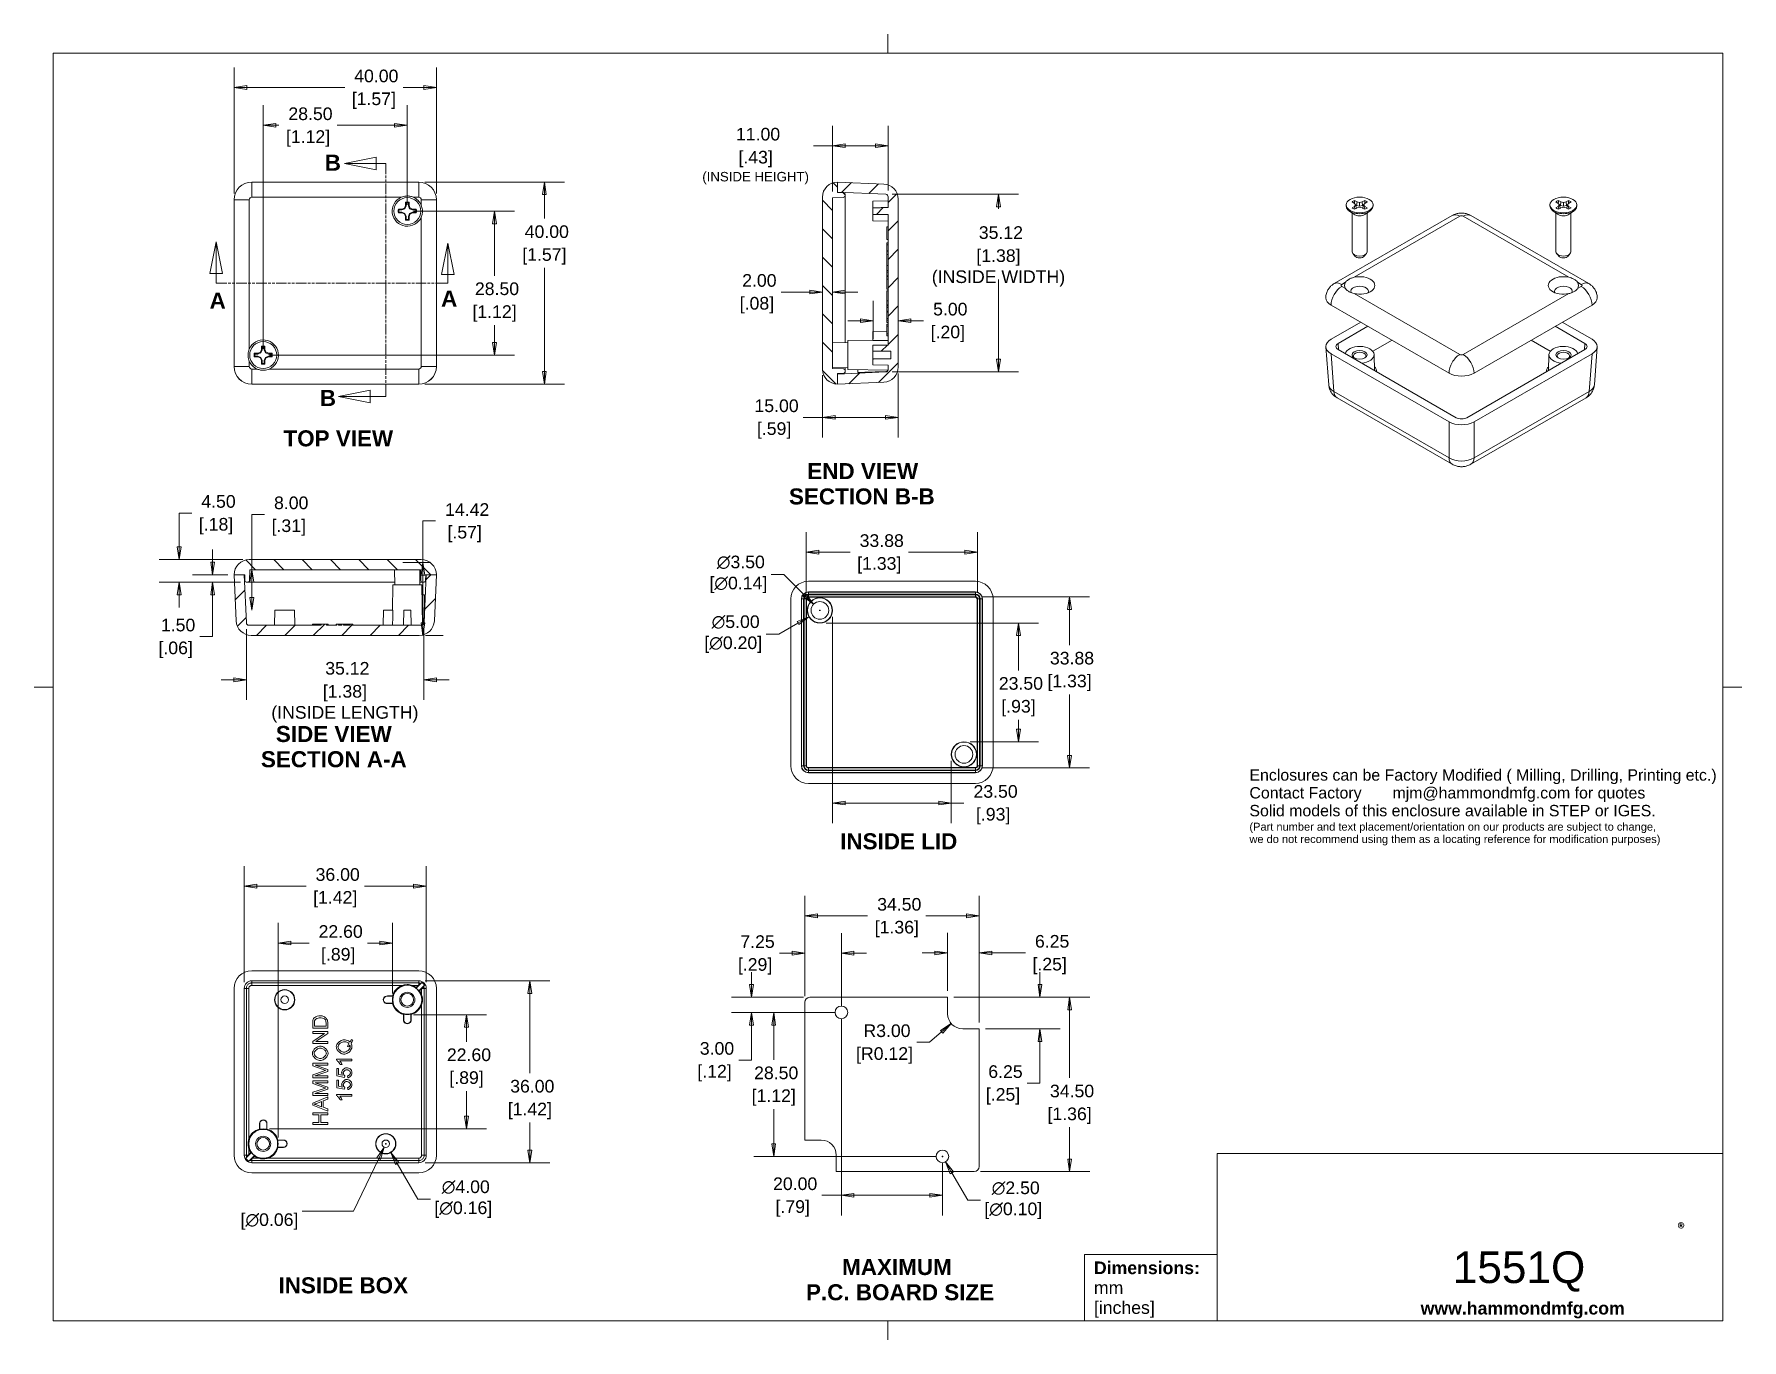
# Model space of a CAD drawing. Header units: millimetres. Extents: x 6 to 343, y 6 to 264.
import ezdxf
from ezdxf.enums import TextEntityAlignment as Align

# ---------------------------------------------------------------- set-up
doc = ezdxf.new("R2010")
doc.units = ezdxf.units.MM
doc.header["$LTSCALE"] = 1.25
doc.linetypes.add('DOUBLE_DASH_CHAIN', pattern=[1.2403, 0.6614, -0.0827, 0.1654, -0.0827, 0.1654, -0.0827])
for name, color, linetype, lineweight in [('Dimension (ANSI)', 7, 'Continuous', 9), ('Hatch (ANSI)', 7, 'Continuous', 9), ('Section Line (ANSI)', 7, 'DOUBLE_DASH_CHAIN', 9), ('Sketch Geometry (ANSI)', 7, 'Continuous', 9), ('Symbol (ANSI)', 7, 'Continuous', 9), ('Visible (ANSI)', 7, 'Continuous', 9), ('Visible Narrow (ANSI)', 7, 'Continuous', 9)]:
    doc.layers.add(name, color=color, linetype=linetype, lineweight=lineweight)
doc.styles.add('Label Text (ANSI)', font='arialbd.ttf')
doc.styles.add('Note Text (ANSI)', font='arial.ttf')
doc.styles.add('Text Style20', font='arial.ttf')
doc.dimstyles.new('Default - mm (ANSI)', dxfattribs={"dimscale": 1.25, "dimtxt": 2, "dimasz": 2, "dimexe": 3.175, "dimexo": 1, "dimgap": 0.8, "dimtad": 0, "dimtih": 1, "dimtoh": 1, "dimrnd": 1e-08, "dimzin": 4, "dimdsep": 46, "dimtxsty": 'Note Text (ANSI)', "dimblk": 'Filled-1', "dimcen": 0.09, "dimdle": 10, "dimclrd": 256, "dimclre": 256, "dimclrt": 256, "dimadec": 1, "dimazin": 0, "dimtfac": 1.524, "dimtofl": 0, "dimtmove": 0, "dimatfit": 3, "dimfxl": 1, "dimtolj": 1, "dimtzin": 0, "dimlwd": -1, "dimlwe": -1, "dimarcsym": 0})
pattern_1 = [(45, (0, 0), (-2.80633, 2.80633), [])]
pattern_2 = [(135.0002, (0, 0), (-2.80632, -2.80634), [])]

msp = doc.modelspace()

# ---------------------------------------------------------------- texts
at = {"layer": 'Symbol (ANSI)', "char_height": 3.175, "attachment_point": 7, "style": 'Label Text (ANSI)'}
for s, insert in [('TOP VIEW', (55.0672, 182.5087)), ('END VIEW', (158.6642, 176.0682)), ('SECTION B-B', (155.0418, 171.016)), ('SIDE VIEW', (53.5596, 124.0076)), ('SECTION A-A', (50.6036, 119.0111)), ('INSIDE LID', (165.1668, 102.7784)), ('MAXIMUM ', (165.5515, 18.5396)), ('INSIDE BOX', (54.0723, 14.914)), ('P.C. BOARD SIZE', (158.4081, 13.5407))]:
    msp.add_mtext(s, dxfattribs=dict(at, insert=insert))
at = {"layer": 'Symbol (ANSI)', "color": 5, "true_color": 0x0000ff, "insert": (246.1069, 111.1252), "char_height": 2.5, "width": 92.879819, "attachment_point": 4, "line_spacing_factor": 0.799765, "style": 'Note Text (ANSI)'}
msp.add_mtext('\\pxsm0.94;\\fArial|b0|i0;\\H2.2500;Enclosures can be Factory Modified ( Milling, Drilling, Printing etc.)\\P\\fArial|b0|i0;\\H2.2500;Contact Factory       mjm@hammondmfg.com for quotes\\P\\fArial|b0|i0;\\H2.2500;Solid models of this enclosure available in STEP or IGES.\\fArial|b0|i0;\\H2.3750;\\P\\fArial|b0|i0;\\H1.5625;(Part number and text placement/orientation on our products are subject to change,\\P\\fArial|b0|i0;\\H1.5625;we do not recommend using them as a locating reference for modification purposes)\\fCalibri|b0|i0;\\H1.5625;\\P', dxfattribs=at)

# ---------------------------------------------------------------- blocks, each defined once
blk = doc.blocks.new('Title Blocks HAMMOND')
at = {"layer": 'Sketch Geometry (ANSI)'}
for p, q in [((274.4, 31.5), (194.4, 31.5)), ((194.4, 31.5), (194.4, 5)), ((274.4, 5), (274.4, 31.5)), ((173.4, 5), (173.4, 15.5)), ((173.4, 15.5), (194.4, 15.5)), ((194.4, 15.5), (194.4, 5)), ((194.4, 5), (173.4, 5)), ((194.4, 5), (274.4, 5))]:
    blk.add_line(p, q, dxfattribs=at)
at = {"layer": 'Symbol (ANSI)', "insert": (267.22, 20.45), "char_height": 2, "attachment_point": 1, "line_spacing_factor": 3, "style": 'Note Text (ANSI)'}
blk.add_mtext('\\fCalibri|b1|i0;\\H2.0000;®\\fCalibri|b1|i0;\\H21.7410;\\P', dxfattribs=at)
at = {"layer": 'Symbol (ANSI)', "insert": (174.9, 9.94), "char_height": 2, "width": 30.7233, "attachment_point": 4, "line_spacing_factor": 0.944221, "style": 'Note Text (ANSI)'}
blk.add_mtext('\\fArial|b1|i0;\\H2.0000;Dimensions:\\fArial|b0|i0;\\H2.0000;\\Pmm\\P[inches]', dxfattribs=at)
at = {"layer": 'Symbol (ANSI)', "insert": (226.6, 6.69), "char_height": 2, "width": 32.2927, "attachment_point": 4, "style": 'Note Text (ANSI)'}
blk.add_mtext('\\fArial|b1|i0;\\H2.0000;www.hammondmfg.com', dxfattribs=at)
at = {"layer": 'Symbol (ANSI)', "style": 'Text Style20'}
blk.add_attdef('<TITLE>_001', text='', height=5, dxfattribs=at).set_placement((231.42, 11.12), align=Align.MIDDLE_CENTER)
blk = doc.blocks.new('Borders Default Border')
at = {"layer": 'Sketch Geometry (ANSI)'}
for p, q in [((139.7, 208.28), (139.7, 211.3)), ((7.62, 107.95), (4.6, 107.95)), ((271.78, 107.95), (274.8, 107.95)), ((139.7, 7.62), (139.7, 4.6))]:
    blk.add_line(p, q, dxfattribs=at)
at = {"layer": 'Sketch Geometry (ANSI)', "flags": 128}
blk.add_lwpolyline([(7.62, 7.62), (7.62, 208.28), (271.78, 208.28), (271.78, 7.62), (7.62, 7.62)], dxfattribs=at)
blk = doc.blocks.new('2dTransSection0')
at = {"layer": 'Section Line (ANSI)', "linetype": 'Continuous'}
for p, q in [((58.7, 191.82), (53.7, 190.82)), ((58.7, 190.82), (53.7, 190.82)), ((53.7, 190.82), (58.7, 189.82)), ((58.7, 189.82), (58.7, 191.82)), ((60.24, 190.82), (58.7, 190.82)), ((60.24, 190.82), (60.24, 189.5)), ((57.77, 154.95), (52.77, 153.95)), ((57.77, 152.95), (57.77, 154.95)), ((60.24, 155.27), (60.24, 153.95)), ((57.77, 153.95), (52.77, 153.95)), ((52.77, 153.95), (57.77, 152.95)), ((60.24, 153.95), (57.77, 153.95))]:
    blk.add_line(p, q, dxfattribs=at)
at = {"layer": 'Section Line (ANSI)', "linetype": 'DOUBLE_DASH_CHAIN', "ltscale": 2.04752}
blk.add_line((60.24, 190.82), (60.24, 153.95), dxfattribs=at)
at = {"layer": 'Section Line (ANSI)', "linetype": 'Continuous', "flags": 128}
for points in [[(58.7, 191.82), (53.7, 190.82), (58.7, 189.82), (58.7, 191.82)], [(57.77, 154.95), (52.77, 153.95), (57.77, 152.95), (57.77, 154.95)]]:
    blk.add_lwpolyline(points, dxfattribs=at)
at = {"layer": 'Section Line (ANSI)'}
for points in [[(58.7, 191.82), (53.7, 190.82), (58.7, 189.82), (58.7, 191.82)], [(57.77, 154.95), (52.77, 153.95), (57.77, 152.95), (57.77, 154.95)]]:
    blk.add_solid(points, dxfattribs=at)
at = {"layer": 'Section Line (ANSI)', "char_height": 2.54, "attachment_point": 7, "style": 'Label Text (ANSI)'}
for insert in [(50.58, 189.68), (49.8, 152.43)]:
    blk.add_mtext('B', dxfattribs=dict(at, insert=insert))
blk = doc.blocks.new('2dTransSection1')
at = {"layer": 'Section Line (ANSI)', "linetype": 'Continuous'}
for p, q in [((33.4, 178.43), (32.4, 173.43)), ((33.4, 173.43), (33.4, 178.43)), ((34.4, 173.43), (33.4, 178.43)), ((70.07, 178.23), (69.07, 173.23)), ((70.07, 173.23), (70.07, 178.23)), ((71.07, 173.23), (70.07, 178.23)), ((32.4, 173.43), (34.4, 173.43)), ((33.4, 171.89), (33.4, 173.43)), ((69.07, 173.23), (71.07, 173.23)), ((70.07, 171.89), (70.07, 173.23)), ((33.4, 171.89), (34.71, 171.89)), ((68.76, 171.89), (70.07, 171.89))]:
    blk.add_line(p, q, dxfattribs=at)
at = {"layer": 'Section Line (ANSI)', "linetype": 'DOUBLE_DASH_CHAIN', "ltscale": 2.036166}
blk.add_line((33.4, 171.89), (70.07, 171.89), dxfattribs=at)
at = {"layer": 'Section Line (ANSI)', "linetype": 'Continuous', "flags": 128}
for points in [[(34.4, 173.43), (33.4, 178.43), (32.4, 173.43), (34.4, 173.43)], [(71.07, 173.23), (70.07, 178.23), (69.07, 173.23), (71.07, 173.23)]]:
    blk.add_lwpolyline(points, dxfattribs=at)
at = {"layer": 'Section Line (ANSI)'}
for points in [[(34.4, 173.43), (33.4, 178.43), (32.4, 173.43), (34.4, 173.43)], [(71.07, 173.23), (70.07, 178.23), (69.07, 173.23), (71.07, 173.23)]]:
    blk.add_solid(points, dxfattribs=at)
at = {"layer": 'Section Line (ANSI)', "char_height": 2.54, "attachment_point": 7, "style": 'Label Text (ANSI)'}
for insert in [(32.36, 167.85), (68.99, 168.17)]:
    blk.add_mtext('A', dxfattribs=dict(at, insert=insert))
blk = doc.blocks.new('Filled-1')
at = {"color": 0}
for p, q in [((0, 0), (-1, 0.15)), ((-1, 0.15), (-1, -0.15)), ((-1, 0), (0, 0)), ((-1, -0.15), (0, 0))]:
    blk.add_line(p, q, dxfattribs=at)
at = {"color": 0, "flags": 128}
blk.add_lwpolyline([(-1, -0.15), (0, 0), (-1, 0.15), (-1, -0.15)], dxfattribs=at)
at = {"color": 0}
blk.add_solid([(-1, -0.15), (0, 0), (-1, 0.15), (-1, -0.15)], dxfattribs=at)
blk = doc.blocks.new('*D9')
at = {"layer": 'Defpoints', "color": 0, "transparency": 16777216}
for p in [(174.66, 242.04), (163.66, 231.72), (174.66, 231.94)]:
    blk.add_point(p, dxfattribs=at)
at = {"layer": 'Dimension (ANSI)', "transparency": 16777216}
for p, q in [((163.66, 232.97), (163.66, 246)), ((174.66, 233.19), (174.66, 246)), ((163.66, 242.04), (159.86, 242.04)), ((172.16, 242.04), (166.16, 242.04))]:
    blk.add_line(p, q, dxfattribs=at)
at = {"layer": 'Dimension (ANSI)', "transparency": 16777216, "xscale": 2.5, "yscale": 2.5, "zscale": 2.5, "rotation": 180}
blk.add_blockref('Filled-1', (163.66, 242.04), dxfattribs=at)
at = {"layer": 'Dimension (ANSI)', "transparency": 16777216, "xscale": 2.5, "yscale": 2.5, "zscale": 2.5}
blk.add_blockref('Filled-1', (174.66, 242.04), dxfattribs=at)
at = {"layer": 'Dimension (ANSI)', "transparency": 16777216, "char_height": 2.5, "attachment_point": 5, "style": 'Note Text (ANSI)'}
for s, insert in [('\\A1; 11.00', (148.44, 244.31)), ('\\A1;[.43]{\\P\\fArial|b0|i0;\\H1.8750;(INSIDE HEIGHT)}', (148.44, 237.72))]:
    blk.add_mtext(s, dxfattribs=dict(at, insert=insert))
blk = doc.blocks.new('*D10')
at = {"layer": 'Defpoints', "color": 0, "transparency": 16777216}
for p in [(174.18, 232.44), (174.18, 197.33), (196.47, 197.33)]:
    blk.add_point(p, dxfattribs=at)
at = {"layer": 'Dimension (ANSI)', "transparency": 16777216}
for p, q in [((175.43, 232.44), (200.44, 232.44)), ((196.47, 229.94), (196.47, 229.56)), ((196.47, 199.83), (196.47, 215.55)), ((175.43, 197.33), (200.44, 197.33))]:
    blk.add_line(p, q, dxfattribs=at)
at = {"layer": 'Dimension (ANSI)', "transparency": 16777216, "xscale": 2.5, "yscale": 2.5, "zscale": 2.5}
for p, rotation in [((196.47, 232.44), 90), ((196.47, 197.33), 270)]:
    blk.add_blockref('Filled-1', p, dxfattribs=dict(at, rotation=rotation))
at = {"layer": 'Dimension (ANSI)', "transparency": 16777216, "char_height": 2.5, "attachment_point": 5, "style": 'Note Text (ANSI)'}
for s, insert in [('\\A1; 35.12{\\fArial|b0|i0;\\H1.9108;}', (196.47, 224.84)), ('\\A1;[1.38]{\\P(INSIDE WIDTH)}', (196.47, 217.83))]:
    blk.add_mtext(s, dxfattribs=dict(at, insert=insert))
blk = doc.blocks.new('*D11')
at = {"layer": 'Defpoints', "color": 0, "transparency": 16777216}
for p in [(85.3, 253.55), (45.3, 231.36), (85.3, 231.36)]:
    blk.add_point(p, dxfattribs=at)
at = {"layer": 'Dimension (ANSI)', "transparency": 16777216}
for p, q in [((45.3, 232.61), (45.3, 257.52)), ((85.3, 232.61), (85.3, 257.52)), ((47.8, 253.55), (67.17, 253.55)), ((82.8, 253.55), (78.71, 253.55))]:
    blk.add_line(p, q, dxfattribs=at)
at = {"layer": 'Dimension (ANSI)', "transparency": 16777216, "xscale": 2.5, "yscale": 2.5, "zscale": 2.5, "rotation": 180}
blk.add_blockref('Filled-1', (45.3, 253.55), dxfattribs=at)
at = {"layer": 'Dimension (ANSI)', "transparency": 16777216, "xscale": 2.5, "yscale": 2.5, "zscale": 2.5}
blk.add_blockref('Filled-1', (85.3, 253.55), dxfattribs=at)
at = {"layer": 'Dimension (ANSI)', "transparency": 16777216, "char_height": 2.5, "attachment_point": 5, "style": 'Note Text (ANSI)'}
for s, insert in [('\\A1; 40.00', (72.94, 255.83)), ('\\A1;[1.57]', (72.94, 250.95))]:
    blk.add_mtext(s, dxfattribs=dict(at, insert=insert))
blk = doc.blocks.new('*D12')
at = {"layer": 'Defpoints', "color": 0, "transparency": 16777216}
for p in [(81.8, 234.86), (81.8, 194.86), (106.66, 194.86)]:
    blk.add_point(p, dxfattribs=at)
at = {"layer": 'Dimension (ANSI)', "transparency": 16777216}
for p, q in [((83.05, 234.86), (110.63, 234.86)), ((106.66, 232.36), (106.66, 227.62)), ((106.66, 197.36), (106.66, 217.86)), ((83.05, 194.86), (110.63, 194.86))]:
    blk.add_line(p, q, dxfattribs=at)
at = {"layer": 'Dimension (ANSI)', "transparency": 16777216, "xscale": 2.5, "yscale": 2.5, "zscale": 2.5}
for p, rotation in [((106.66, 234.86), 90), ((106.66, 194.86), 270)]:
    blk.add_blockref('Filled-1', p, dxfattribs=dict(at, rotation=rotation))
at = {"layer": 'Dimension (ANSI)', "transparency": 16777216, "char_height": 2.5, "attachment_point": 5, "style": 'Note Text (ANSI)'}
for s, insert in [('\\A1; 40.00', (106.66, 225.02)), ('\\A1;[1.57]', (106.66, 220.14))]:
    blk.add_mtext(s, dxfattribs=dict(at, insert=insert))
blk = doc.blocks.new('*D13')
at = {"layer": 'Defpoints', "color": 0, "transparency": 16777216}
for p in [(79.55, 229.11), (51.05, 200.61), (96.81, 200.61)]:
    blk.add_point(p, dxfattribs=at)
at = {"layer": 'Dimension (ANSI)', "transparency": 16777216}
for p, q in [((80.8, 229.11), (100.78, 229.11)), ((96.81, 226.61), (96.81, 216.32)), ((96.81, 203.11), (96.81, 206.56)), ((52.3, 200.61), (100.78, 200.61))]:
    blk.add_line(p, q, dxfattribs=at)
at = {"layer": 'Dimension (ANSI)', "transparency": 16777216, "xscale": 2.5, "yscale": 2.5, "zscale": 2.5}
for p, rotation in [((96.81, 229.11), 90), ((96.81, 200.61), 270)]:
    blk.add_blockref('Filled-1', p, dxfattribs=dict(at, rotation=rotation))
at = {"layer": 'Dimension (ANSI)', "transparency": 16777216, "char_height": 2.5, "attachment_point": 5, "style": 'Note Text (ANSI)'}
for s, insert in [('\\A1; 28.50', (96.81, 213.72)), ('\\A1;[1.12]', (96.81, 208.84))]:
    blk.add_mtext(s, dxfattribs=dict(at, insert=insert))
blk = doc.blocks.new('*D14')
at = {"layer": 'Defpoints', "color": 0, "transparency": 16777216}
for p in [(51.05, 246.08), (79.55, 229.11), (51.05, 200.61)]:
    blk.add_point(p, dxfattribs=at)
at = {"layer": 'Dimension (ANSI)', "transparency": 16777216}
for p, q in [((51.05, 201.86), (51.05, 250.05)), ((79.55, 230.36), (79.55, 250.05)), ((53.55, 246.08), (54.15, 246.08)), ((77.05, 246.08), (65.69, 246.08))]:
    blk.add_line(p, q, dxfattribs=at)
at = {"layer": 'Dimension (ANSI)', "transparency": 16777216, "xscale": 2.5, "yscale": 2.5, "zscale": 2.5, "rotation": 180}
blk.add_blockref('Filled-1', (51.05, 246.08), dxfattribs=at)
at = {"layer": 'Dimension (ANSI)', "transparency": 16777216, "xscale": 2.5, "yscale": 2.5, "zscale": 2.5}
blk.add_blockref('Filled-1', (79.55, 246.08), dxfattribs=at)
at = {"layer": 'Dimension (ANSI)', "transparency": 16777216, "char_height": 2.5, "attachment_point": 5, "style": 'Note Text (ANSI)'}
for s, insert in [('\\A1; 28.50', (59.92, 248.35)), ('\\A1;[1.12]', (59.92, 243.47))]:
    blk.add_mtext(s, dxfattribs=dict(at, insert=insert))
blk = doc.blocks.new('*D15')
at = {"layer": 'Defpoints', "color": 0, "transparency": 16777216}
for p in [(85.41, 159.58), (81.91, 145.15), (82.65, 145.15)]:
    blk.add_point(p, dxfattribs=at)
at = {"layer": 'Dimension (ANSI)', "transparency": 16777216}
for p, q in [((82.65, 159.58), (82.65, 167.8)), ((82.65, 167.8), (85.15, 167.8)), ((84.16, 159.58), (78.68, 159.58)), ((82.65, 147.65), (82.65, 157.08)), ((83.16, 145.15), (86.62, 145.15))]:
    blk.add_line(p, q, dxfattribs=at)
at = {"layer": 'Dimension (ANSI)', "transparency": 16777216, "xscale": 2.5, "yscale": 2.5, "zscale": 2.5}
for p, rotation in [((82.65, 159.58), 90), ((82.65, 145.15), 270)]:
    blk.add_blockref('Filled-1', p, dxfattribs=dict(at, rotation=rotation))
at = {"layer": 'Dimension (ANSI)', "transparency": 16777216, "char_height": 2.5, "attachment_point": 5, "style": 'Note Text (ANSI)'}
for s, insert in [('\\A1; 14.42', (90.91, 170.05)), ('\\A1;[.57]', (90.91, 165.2))]:
    blk.add_mtext(s, dxfattribs=dict(at, insert=insert))
blk = doc.blocks.new('*D16')
at = {"layer": 'Defpoints', "color": 0, "transparency": 16777216}
for p in [(34.43, 160.15), (48.3, 160.15), (47.84, 155.65)]:
    blk.add_point(p, dxfattribs=at)
at = {"layer": 'Dimension (ANSI)', "transparency": 16777216}
for p, q in [((34.43, 162.65), (34.43, 169.36)), ((34.43, 169.36), (36.93, 169.36)), ((47.05, 160.15), (30.46, 160.15)), ((46.59, 155.65), (30.46, 155.65)), ((34.43, 153.15), (34.43, 150.65))]:
    blk.add_line(p, q, dxfattribs=at)
at = {"layer": 'Dimension (ANSI)', "transparency": 16777216, "xscale": 2.5, "yscale": 2.5, "zscale": 2.5}
for p, rotation in [((34.43, 160.15), 270), ((34.43, 155.65), 90)]:
    blk.add_blockref('Filled-1', p, dxfattribs=dict(at, rotation=rotation))
at = {"layer": 'Dimension (ANSI)', "transparency": 16777216, "char_height": 2.5, "attachment_point": 5, "style": 'Note Text (ANSI)'}
for s, insert in [('\\A1; 4.50', (41.73, 171.64)), ('\\A1;[.18]', (41.73, 166.76))]:
    blk.add_mtext(s, dxfattribs=dict(at, insert=insert))
blk = doc.blocks.new('*D17')
at = {"layer": 'Defpoints', "color": 0, "transparency": 16777216}
for p in [(41.04, 157.15), (45.3, 157.15), (47.84, 155.65)]:
    blk.add_point(p, dxfattribs=at)
at = {"layer": 'Dimension (ANSI)', "transparency": 16777216}
for p, q in [((41.04, 159.65), (41.04, 162.15)), ((44.05, 157.15), (37.07, 157.15)), ((46.59, 155.65), (37.07, 155.65)), ((41.04, 153.15), (41.04, 144.9)), ((41.04, 144.9), (38.54, 144.9))]:
    blk.add_line(p, q, dxfattribs=at)
at = {"layer": 'Dimension (ANSI)', "transparency": 16777216, "xscale": 2.5, "yscale": 2.5, "zscale": 2.5}
for p, rotation in [((41.04, 157.15), 270), ((41.04, 155.65), 90)]:
    blk.add_blockref('Filled-1', p, dxfattribs=dict(at, rotation=rotation))
at = {"layer": 'Dimension (ANSI)', "transparency": 16777216, "char_height": 2.5, "attachment_point": 5, "style": 'Note Text (ANSI)'}
for s, insert in [('\\A1; 1.50', (33.74, 147.18)), ('\\A1;[.06]', (33.74, 142.3))]:
    blk.add_mtext(s, dxfattribs=dict(at, insert=insert))
blk = doc.blocks.new('*D18')
at = {"layer": 'Defpoints', "color": 0, "transparency": 16777216}
for p in [(47.72, 147.63), (82.84, 147.63), (82.84, 136.35)]:
    blk.add_point(p, dxfattribs=at)
at = {"layer": 'Dimension (ANSI)', "transparency": 16777216}
for p, q in [((47.72, 146.38), (47.72, 132.38)), ((82.84, 146.38), (82.84, 132.38)), ((45.22, 136.35), (42.72, 136.35)), ((85.34, 136.35), (87.84, 136.35))]:
    blk.add_line(p, q, dxfattribs=at)
at = {"layer": 'Dimension (ANSI)', "transparency": 16777216, "xscale": 2.5, "yscale": 2.5, "zscale": 2.5}
blk.add_blockref('Filled-1', (47.72, 136.35), dxfattribs=at)
at = {"layer": 'Dimension (ANSI)', "transparency": 16777216, "xscale": 2.5, "yscale": 2.5, "zscale": 2.5, "rotation": 180}
blk.add_blockref('Filled-1', (82.84, 136.35), dxfattribs=at)
at = {"layer": 'Dimension (ANSI)', "transparency": 16777216, "char_height": 2.5, "attachment_point": 5, "style": 'Note Text (ANSI)'}
for s, insert in [('\\A1; 35.12{\\fArial|b0|i0;\\H1.9108;}', (67.21, 138.62)), ('\\A1;[1.38]{\\P(INSIDE LENGTH)}', (67.21, 131.62))]:
    blk.add_mtext(s, dxfattribs=dict(at, insert=insert))
blk = doc.blocks.new('*D19')
at = {"layer": 'Defpoints', "color": 0, "transparency": 16777216}
for p in [(48.44, 158.15), (48.81, 158.15), (57.25, 150.15)]:
    blk.add_point(p, dxfattribs=at)
at = {"layer": 'Dimension (ANSI)', "transparency": 16777216}
for p, q in [((48.81, 158.15), (48.81, 169.09)), ((48.81, 169.09), (51.31, 169.09)), ((48.81, 152.65), (48.81, 155.65))]:
    blk.add_line(p, q, dxfattribs=at)
at = {"layer": 'Dimension (ANSI)', "transparency": 16777216, "xscale": 2.5, "yscale": 2.5, "zscale": 2.5}
for p, rotation in [((48.81, 158.15), 90), ((48.81, 150.15), 270)]:
    blk.add_blockref('Filled-1', p, dxfattribs=dict(at, rotation=rotation))
at = {"layer": 'Dimension (ANSI)', "transparency": 16777216, "char_height": 2.5, "attachment_point": 5, "style": 'Note Text (ANSI)'}
for s, insert in [('\\A1; 8.00', (56.11, 171.36)), ('\\A1;[.31]', (56.11, 166.48))]:
    blk.add_mtext(s, dxfattribs=dict(at, insert=insert))
blk = doc.blocks.new('*D20')
at = {"layer": 'Defpoints', "color": 0, "transparency": 16777216}
for p in [(192.34, 161.61), (158.46, 152.35), (192.34, 152.35)]:
    blk.add_point(p, dxfattribs=at)
at = {"layer": 'Dimension (ANSI)', "transparency": 16777216}
for p, q in [((158.46, 153.6), (158.46, 165.58)), ((192.34, 153.6), (192.34, 165.58)), ((160.96, 161.61), (167.12, 161.61)), ((189.84, 161.61), (178.68, 161.61))]:
    blk.add_line(p, q, dxfattribs=at)
at = {"layer": 'Dimension (ANSI)', "transparency": 16777216, "xscale": 2.5, "yscale": 2.5, "zscale": 2.5, "rotation": 180}
blk.add_blockref('Filled-1', (158.46, 161.61), dxfattribs=at)
at = {"layer": 'Dimension (ANSI)', "transparency": 16777216, "xscale": 2.5, "yscale": 2.5, "zscale": 2.5}
blk.add_blockref('Filled-1', (192.34, 161.61), dxfattribs=at)
at = {"layer": 'Dimension (ANSI)', "transparency": 16777216, "char_height": 2.5, "attachment_point": 5, "style": 'Note Text (ANSI)'}
for s, insert in [('\\A1; 33.88', (172.9, 163.89)), ('\\A1;[1.33]', (172.9, 159.01))]:
    blk.add_mtext(s, dxfattribs=dict(at, insert=insert))
blk = doc.blocks.new('*D21')
at = {"layer": 'Defpoints', "color": 0, "transparency": 16777216}
for p in [(191.9, 152.79), (191.9, 118.91), (210.53, 118.91)]:
    blk.add_point(p, dxfattribs=at)
at = {"layer": 'Dimension (ANSI)', "transparency": 16777216}
for p, q in [((193.15, 152.79), (214.5, 152.79)), ((210.53, 150.29), (210.53, 143.23)), ((210.53, 121.41), (210.53, 133.47)), ((193.15, 118.91), (214.5, 118.91))]:
    blk.add_line(p, q, dxfattribs=at)
at = {"layer": 'Dimension (ANSI)', "transparency": 16777216, "xscale": 2.5, "yscale": 2.5, "zscale": 2.5}
for p, rotation in [((210.53, 152.79), 90), ((210.53, 118.91), 270)]:
    blk.add_blockref('Filled-1', p, dxfattribs=dict(at, rotation=rotation))
at = {"layer": 'Dimension (ANSI)', "transparency": 16777216, "char_height": 2.5, "attachment_point": 5, "style": 'Note Text (ANSI)'}
for s, insert in [('\\A1; 33.88', (210.53, 140.63)), ('\\A1;[1.33]', (210.53, 135.75))]:
    blk.add_mtext(s, dxfattribs=dict(at, insert=insert))
blk = doc.blocks.new('*D22')
at = {"layer": 'Defpoints', "color": 0, "transparency": 16777216}
for p in [(192.65, 89.65), (158.15, 72.54), (192.65, 67.29)]:
    blk.add_point(p, dxfattribs=at)
at = {"layer": 'Dimension (ANSI)', "transparency": 16777216}
for p, q in [((158.15, 73.79), (158.15, 93.62)), ((192.65, 68.54), (192.65, 93.62)), ((160.65, 89.65), (170.6, 89.65)), ((190.15, 89.65), (182.14, 89.65))]:
    blk.add_line(p, q, dxfattribs=at)
at = {"layer": 'Dimension (ANSI)', "transparency": 16777216, "xscale": 2.5, "yscale": 2.5, "zscale": 2.5, "rotation": 180}
blk.add_blockref('Filled-1', (158.15, 89.65), dxfattribs=at)
at = {"layer": 'Dimension (ANSI)', "transparency": 16777216, "xscale": 2.5, "yscale": 2.5, "zscale": 2.5}
blk.add_blockref('Filled-1', (192.65, 89.65), dxfattribs=at)
at = {"layer": 'Dimension (ANSI)', "transparency": 16777216, "char_height": 2.5, "attachment_point": 5, "style": 'Note Text (ANSI)'}
for s, insert in [('\\A1; 34.50', (176.37, 91.92)), ('\\A1;[1.36]', (176.37, 87.04))]:
    blk.add_mtext(s, dxfattribs=dict(at, insert=insert))
blk = doc.blocks.new('*D23')
at = {"layer": 'Defpoints', "color": 0, "transparency": 16777216}
for p in [(192.65, 82.32), (186.4, 73.54), (192.65, 67.29)]:
    blk.add_point(p, dxfattribs=at)
at = {"layer": 'Dimension (ANSI)', "transparency": 16777216}
for p, q in [((186.4, 74.79), (186.4, 86.29)), ((192.65, 68.54), (192.65, 86.29)), ((183.9, 82.32), (181.4, 82.32)), ((195.15, 82.32), (201.79, 82.32))]:
    blk.add_line(p, q, dxfattribs=at)
at = {"layer": 'Dimension (ANSI)', "transparency": 16777216, "xscale": 2.5, "yscale": 2.5, "zscale": 2.5}
blk.add_blockref('Filled-1', (186.4, 82.32), dxfattribs=at)
at = {"layer": 'Dimension (ANSI)', "transparency": 16777216, "xscale": 2.5, "yscale": 2.5, "zscale": 2.5, "rotation": 180}
blk.add_blockref('Filled-1', (192.65, 82.32), dxfattribs=at)
at = {"layer": 'Dimension (ANSI)', "transparency": 16777216, "char_height": 2.5, "attachment_point": 5, "style": 'Note Text (ANSI)'}
for s, insert in [('\\A1; 6.25', (206.6, 84.6)), ('\\A1;[.25]', (206.6, 79.72))]:
    blk.add_mtext(s, dxfattribs=dict(at, insert=insert))
blk = doc.blocks.new('*D24')
at = {"layer": 'Defpoints', "color": 0, "transparency": 16777216}
for p in [(186.4, 73.54), (192.65, 67.29), (204.68, 67.29)]:
    blk.add_point(p, dxfattribs=at)
at = {"layer": 'Dimension (ANSI)', "transparency": 16777216}
for p, q in [((204.68, 76.04), (204.68, 78.54)), ((187.65, 73.54), (208.65, 73.54)), ((193.9, 67.29), (208.65, 67.29)), ((204.68, 64.79), (204.68, 56.54)), ((204.68, 56.54), (202.18, 56.54))]:
    blk.add_line(p, q, dxfattribs=at)
at = {"layer": 'Dimension (ANSI)', "transparency": 16777216, "xscale": 2.5, "yscale": 2.5, "zscale": 2.5}
for p, rotation in [((204.68, 73.54), 270), ((204.68, 67.29), 90)]:
    blk.add_blockref('Filled-1', p, dxfattribs=dict(at, rotation=rotation))
at = {"layer": 'Dimension (ANSI)', "transparency": 16777216, "char_height": 2.5, "attachment_point": 5, "style": 'Note Text (ANSI)'}
for s, insert in [('\\A1; 6.25', (197.37, 58.82)), ('\\A1;[.25]', (197.37, 53.94))]:
    blk.add_mtext(s, dxfattribs=dict(at, insert=insert))
blk = doc.blocks.new('*D25')
at = {"layer": 'Defpoints', "color": 0, "transparency": 16777216}
for p in [(186.4, 73.54), (191.65, 39.04), (210.54, 39.04)]:
    blk.add_point(p, dxfattribs=at)
at = {"layer": 'Dimension (ANSI)', "transparency": 16777216}
for p, q in [((187.65, 73.54), (214.51, 73.54)), ((210.54, 71.04), (210.54, 57.59)), ((210.54, 41.54), (210.54, 47.83)), ((192.9, 39.04), (214.51, 39.04))]:
    blk.add_line(p, q, dxfattribs=at)
at = {"layer": 'Dimension (ANSI)', "transparency": 16777216, "xscale": 2.5, "yscale": 2.5, "zscale": 2.5}
for p, rotation in [((210.54, 73.54), 90), ((210.54, 39.04), 270)]:
    blk.add_blockref('Filled-1', p, dxfattribs=dict(at, rotation=rotation))
at = {"layer": 'Dimension (ANSI)', "transparency": 16777216, "char_height": 2.5, "attachment_point": 5, "style": 'Note Text (ANSI)'}
for s, insert in [('\\A1; 34.50', (210.54, 54.98)), ('\\A1;[1.36]', (210.54, 50.1))]:
    blk.add_mtext(s, dxfattribs=dict(at, insert=insert))
blk = doc.blocks.new('*D26')
at = {"layer": 'Defpoints', "color": 0, "transparency": 16777216}
for p in [(165.4, 70.54), (185.4, 42.04), (185.4, 34.36)]:
    blk.add_point(p, dxfattribs=at)
at = {"layer": 'Dimension (ANSI)', "transparency": 16777216}
for p, q in [((165.4, 69.29), (165.4, 30.39)), ((185.4, 40.79), (185.4, 30.39)), ((165.4, 34.36), (161.55, 34.36)), ((182.9, 34.36), (167.9, 34.36))]:
    blk.add_line(p, q, dxfattribs=at)
at = {"layer": 'Dimension (ANSI)', "transparency": 16777216, "xscale": 2.5, "yscale": 2.5, "zscale": 2.5, "rotation": 180}
blk.add_blockref('Filled-1', (165.4, 34.36), dxfattribs=at)
at = {"layer": 'Dimension (ANSI)', "transparency": 16777216, "xscale": 2.5, "yscale": 2.5, "zscale": 2.5}
blk.add_blockref('Filled-1', (185.4, 34.36), dxfattribs=at)
at = {"layer": 'Dimension (ANSI)', "transparency": 16777216, "char_height": 2.5, "attachment_point": 5, "style": 'Note Text (ANSI)'}
for s, insert in [('\\A1; 20.00', (155.78, 36.63)), ('\\A1;[.79]', (155.78, 31.75))]:
    blk.add_mtext(s, dxfattribs=dict(at, insert=insert))
blk = doc.blocks.new('*D27')
at = {"layer": 'Defpoints', "color": 0, "transparency": 16777216}
for p in [(152.03, 70.54), (165.4, 70.54), (185.4, 42.04)]:
    blk.add_point(p, dxfattribs=at)
at = {"layer": 'Dimension (ANSI)', "transparency": 16777216}
for p, q in [((164.15, 70.54), (148.06, 70.54)), ((152.03, 68.04), (152.03, 61.17)), ((152.03, 44.54), (152.03, 51.42)), ((184.15, 42.04), (148.06, 42.04))]:
    blk.add_line(p, q, dxfattribs=at)
at = {"layer": 'Dimension (ANSI)', "transparency": 16777216, "xscale": 2.5, "yscale": 2.5, "zscale": 2.5}
for p, rotation in [((152.03, 70.54), 90), ((152.03, 42.04), 270)]:
    blk.add_blockref('Filled-1', p, dxfattribs=dict(at, rotation=rotation))
at = {"layer": 'Dimension (ANSI)', "transparency": 16777216, "char_height": 2.5, "attachment_point": 5, "style": 'Note Text (ANSI)'}
for s, insert in [('\\A1; 28.50', (152.03, 58.57)), ('\\A1;[1.12]', (152.03, 53.69))]:
    blk.add_mtext(s, dxfattribs=dict(at, insert=insert))
blk = doc.blocks.new('*D28')
at = {"layer": 'Defpoints', "color": 0, "transparency": 16777216}
for p in [(184.77, 43.13), (186.02, 40.96)]:
    blk.add_point(p, dxfattribs=at)
at = {"layer": 'Dimension (ANSI)', "transparency": 16777216}
for p, q in [((185.29, 42.04), (185.51, 42.04)), ((185.4, 41.93), (185.4, 42.16)), ((190.4, 33.38), (187.27, 38.8)), ((192.9, 33.38), (190.4, 33.38))]:
    blk.add_line(p, q, dxfattribs=at)
at = {"layer": 'Dimension (ANSI)', "transparency": 16777216, "xscale": 2.5, "yscale": 2.5, "zscale": 2.5, "rotation": 120.0000000000113}
blk.add_blockref('Filled-1', (186.02, 40.96), dxfattribs=at)
at = {"layer": 'Dimension (ANSI)', "transparency": 16777216, "insert": (199.4, 33.38), "char_height": 2.5, "attachment_point": 5, "style": 'Note Text (ANSI)'}
blk.add_mtext('\\A1; ∅2.50\\P[∅0.10]', dxfattribs=at)
blk = doc.blocks.new('*D29')
at = {"layer": 'Defpoints', "color": 0, "transparency": 16777216}
for p in [(187.13, 68.34), (189.4, 70.29)]:
    blk.add_point(p, dxfattribs=at)
at = {"layer": 'Dimension (ANSI)', "transparency": 16777216}
for p, q in [((180.34, 64.64), (182.84, 64.64)), ((182.84, 64.64), (185.23, 66.7))]:
    blk.add_line(p, q, dxfattribs=at)
at = {"layer": 'Dimension (ANSI)', "transparency": 16777216, "xscale": 2.5, "yscale": 2.5, "zscale": 2.5, "rotation": 40.76258140446534}
blk.add_blockref('Filled-1', (187.13, 68.34), dxfattribs=at)
at = {"layer": 'Dimension (ANSI)', "transparency": 16777216, "char_height": 2.5, "attachment_point": 5, "style": 'Note Text (ANSI)'}
for s, insert in [('\\A1; R3.00', (173.94, 66.91)), ('\\A1;[R0.12]', (173.94, 62.03))]:
    blk.add_mtext(s, dxfattribs=dict(at, insert=insert))
blk = doc.blocks.new('*D30')
at = {"layer": 'Defpoints', "color": 0, "transparency": 16777216}
for p in [(54, 84.27), (76.61, 73.05), (54, 44.55)]:
    blk.add_point(p, dxfattribs=at)
at = {"layer": 'Dimension (ANSI)', "transparency": 16777216}
for p, q in [((54, 45.8), (54, 88.24)), ((76.61, 74.3), (76.61, 88.24)), ((56.5, 84.27), (60.12, 84.27)), ((74.11, 84.27), (71.66, 84.27))]:
    blk.add_line(p, q, dxfattribs=at)
at = {"layer": 'Dimension (ANSI)', "transparency": 16777216, "xscale": 2.5, "yscale": 2.5, "zscale": 2.5, "rotation": 180}
blk.add_blockref('Filled-1', (54, 84.27), dxfattribs=at)
at = {"layer": 'Dimension (ANSI)', "transparency": 16777216, "xscale": 2.5, "yscale": 2.5, "zscale": 2.5}
blk.add_blockref('Filled-1', (76.61, 84.27), dxfattribs=at)
at = {"layer": 'Dimension (ANSI)', "transparency": 16777216, "char_height": 2.5, "attachment_point": 5, "style": 'Note Text (ANSI)'}
for s, insert in [('\\A1; 22.60', (65.89, 86.54)), ('\\A1;[.89]', (65.89, 81.67))]:
    blk.add_mtext(s, dxfattribs=dict(at, insert=insert))
blk = doc.blocks.new('*D31')
at = {"layer": 'Defpoints', "color": 0, "transparency": 16777216}
for p in [(81.81, 76.8), (81.81, 40.8), (103.79, 40.8)]:
    blk.add_point(p, dxfattribs=at)
at = {"layer": 'Dimension (ANSI)', "transparency": 16777216}
for p, q in [((83.06, 76.8), (107.76, 76.8)), ((103.79, 74.3), (103.79, 58.53)), ((103.79, 43.3), (103.79, 48.78)), ((83.06, 40.8), (107.76, 40.8))]:
    blk.add_line(p, q, dxfattribs=at)
at = {"layer": 'Dimension (ANSI)', "transparency": 16777216, "xscale": 2.5, "yscale": 2.5, "zscale": 2.5}
for p, rotation in [((103.79, 76.8), 90), ((103.79, 40.8), 270)]:
    blk.add_blockref('Filled-1', p, dxfattribs=dict(at, rotation=rotation))
at = {"layer": 'Dimension (ANSI)', "transparency": 16777216, "char_height": 2.5, "attachment_point": 5, "style": 'Note Text (ANSI)'}
for s, insert in [('\\A1; 36.00', (103.79, 55.93)), ('\\A1;[1.42]', (103.79, 51.05))]:
    blk.add_mtext(s, dxfattribs=dict(at, insert=insert))
blk = doc.blocks.new('*D32')
at = {"layer": 'Defpoints', "color": 0, "transparency": 16777216}
for p in [(161.66, 217.77), (163.66, 217.77), (161.66, 213.09)]:
    blk.add_point(p, dxfattribs=at)
at = {"layer": 'Dimension (ANSI)', "transparency": 16777216}
for p, q in [((159.16, 213.09), (153.5, 213.09)), ((166.16, 213.09), (168.66, 213.09))]:
    blk.add_line(p, q, dxfattribs=at)
at = {"layer": 'Dimension (ANSI)', "transparency": 16777216, "xscale": 2.5, "yscale": 2.5, "zscale": 2.5}
blk.add_blockref('Filled-1', (161.66, 213.09), dxfattribs=at)
at = {"layer": 'Dimension (ANSI)', "transparency": 16777216, "xscale": 2.5, "yscale": 2.5, "zscale": 2.5, "rotation": 180}
blk.add_blockref('Filled-1', (163.66, 213.09), dxfattribs=at)
at = {"layer": 'Dimension (ANSI)', "transparency": 16777216, "char_height": 2.5, "attachment_point": 5, "style": 'Note Text (ANSI)'}
for s, insert in [('\\A1; 2.00', (148.7, 215.37)), ('\\A1;[.08]', (148.7, 210.49))]:
    blk.add_mtext(s, dxfattribs=dict(at, insert=insert))
blk = doc.blocks.new('*D33')
at = {"layer": 'Defpoints', "color": 0, "transparency": 16777216}
for p in [(161.66, 197.86), (176.66, 198.25), (176.66, 188.29)]:
    blk.add_point(p, dxfattribs=at)
at = {"layer": 'Dimension (ANSI)', "transparency": 16777216}
for p, q in [((161.66, 196.61), (161.66, 184.32)), ((176.66, 197), (176.66, 184.32)), ((161.66, 188.29), (157.87, 188.29)), ((174.16, 188.29), (164.16, 188.29))]:
    blk.add_line(p, q, dxfattribs=at)
at = {"layer": 'Dimension (ANSI)', "transparency": 16777216, "xscale": 2.5, "yscale": 2.5, "zscale": 2.5, "rotation": 180}
blk.add_blockref('Filled-1', (161.66, 188.29), dxfattribs=at)
at = {"layer": 'Dimension (ANSI)', "transparency": 16777216, "xscale": 2.5, "yscale": 2.5, "zscale": 2.5}
blk.add_blockref('Filled-1', (176.66, 188.29), dxfattribs=at)
at = {"layer": 'Dimension (ANSI)', "transparency": 16777216, "char_height": 2.5, "attachment_point": 5, "style": 'Note Text (ANSI)'}
for s, insert in [('\\A1; 15.00', (152.1, 190.57)), ('\\A1;[.59]', (152.1, 185.69))]:
    blk.add_mtext(s, dxfattribs=dict(at, insert=insert))
blk = doc.blocks.new('*D34')
at = {"layer": 'Defpoints', "color": 0, "transparency": 16777216}
for p in [(74.3, 46.28), (76.3, 42.82)]:
    blk.add_point(p, dxfattribs=at)
at = {"layer": 'Dimension (ANSI)', "transparency": 16777216}
for p, q in [((75.19, 44.55), (75.42, 44.55)), ((75.3, 44.44), (75.3, 44.66)), ((81.63, 33.59), (77.55, 40.65)), ((84.13, 33.59), (81.63, 33.59))]:
    blk.add_line(p, q, dxfattribs=at)
at = {"layer": 'Dimension (ANSI)', "transparency": 16777216, "xscale": 2.5, "yscale": 2.5, "zscale": 2.5, "rotation": 120.0000000000113}
blk.add_blockref('Filled-1', (76.3, 42.82), dxfattribs=at)
at = {"layer": 'Dimension (ANSI)', "transparency": 16777216, "insert": (90.63, 33.59), "char_height": 2.5, "attachment_point": 5, "style": 'Note Text (ANSI)'}
blk.add_mtext('\\A1; ∅4.00\\P[∅0.16]', dxfattribs=at)
blk = doc.blocks.new('*D35')
at = {"layer": 'Defpoints', "color": 0, "transparency": 16777216}
for p in [(75.63, 45.23), (74.98, 43.87)]:
    blk.add_point(p, dxfattribs=at)
at = {"layer": 'Dimension (ANSI)', "transparency": 16777216}
for p, q in [((75.19, 44.55), (75.42, 44.55)), ((75.3, 44.44), (75.3, 44.66)), ((68.91, 31.25), (73.9, 41.62)), ((58.79, 31.25), (68.91, 31.25))]:
    blk.add_line(p, q, dxfattribs=at)
at = {"layer": 'Dimension (ANSI)', "transparency": 16777216, "xscale": 2.5, "yscale": 2.5, "zscale": 2.5, "rotation": 64.31347329935338}
blk.add_blockref('Filled-1', (74.98, 43.87), dxfattribs=at)
at = {"layer": 'Dimension (ANSI)', "transparency": 16777216, "insert": (52.29, 31.25), "char_height": 2.5, "attachment_point": 5, "style": 'Note Text (ANSI)'}
blk.add_mtext('\\A1; \\P[∅0.06]', dxfattribs=at)
blk = doc.blocks.new('*D36')
at = {"layer": 'Defpoints', "color": 0, "transparency": 16777216}
for p in [(83.3, 95.54), (47.3, 75.3), (83.3, 75.3)]:
    blk.add_point(p, dxfattribs=at)
at = {"layer": 'Dimension (ANSI)', "transparency": 16777216}
for p, q in [((47.3, 76.55), (47.3, 99.51)), ((83.3, 76.55), (83.3, 99.51)), ((49.8, 95.54), (59.53, 95.54)), ((80.8, 95.54), (71.08, 95.54))]:
    blk.add_line(p, q, dxfattribs=at)
at = {"layer": 'Dimension (ANSI)', "transparency": 16777216, "xscale": 2.5, "yscale": 2.5, "zscale": 2.5, "rotation": 180}
blk.add_blockref('Filled-1', (47.3, 95.54), dxfattribs=at)
at = {"layer": 'Dimension (ANSI)', "transparency": 16777216, "xscale": 2.5, "yscale": 2.5, "zscale": 2.5}
blk.add_blockref('Filled-1', (83.3, 95.54), dxfattribs=at)
at = {"layer": 'Dimension (ANSI)', "transparency": 16777216, "char_height": 2.5, "attachment_point": 5, "style": 'Note Text (ANSI)'}
for s, insert in [('\\A1; 36.00', (65.3, 97.82)), ('\\A1;[1.42]', (65.3, 92.94))]:
    blk.add_mtext(s, dxfattribs=dict(at, insert=insert))
blk = doc.blocks.new('*D37')
at = {"layer": 'Defpoints', "color": 0, "transparency": 16777216}
for p in [(79.55, 70.1), (51.05, 47.5), (91.27, 47.5)]:
    blk.add_point(p, dxfattribs=at)
at = {"layer": 'Dimension (ANSI)', "transparency": 16777216}
for p, q in [((80.8, 70.1), (95.24, 70.1)), ((91.27, 67.6), (91.27, 64.75)), ((91.27, 50), (91.27, 54.99)), ((52.3, 47.5), (95.24, 47.5))]:
    blk.add_line(p, q, dxfattribs=at)
at = {"layer": 'Dimension (ANSI)', "transparency": 16777216, "xscale": 2.5, "yscale": 2.5, "zscale": 2.5}
for p, rotation in [((91.27, 70.1), 90), ((91.27, 47.5), 270)]:
    blk.add_blockref('Filled-1', p, dxfattribs=dict(at, rotation=rotation))
at = {"layer": 'Dimension (ANSI)', "transparency": 16777216, "char_height": 2.5, "attachment_point": 5, "style": 'Note Text (ANSI)'}
for s, insert in [('\\A1; 22.60', (91.27, 62.15)), ('\\A1;[.89]', (91.27, 57.27))]:
    blk.add_mtext(s, dxfattribs=dict(at, insert=insert))
blk = doc.blocks.new('*D38')
at = {"layer": 'Defpoints', "color": 0, "transparency": 16777216}
for p in [(176.66, 207.41), (171.66, 202.55), (176.66, 198.25)]:
    blk.add_point(p, dxfattribs=at)
at = {"layer": 'Dimension (ANSI)', "transparency": 16777216}
for p, q in [((171.66, 203.8), (171.66, 211.38)), ((169.16, 207.41), (166.66, 207.41)), ((179.16, 207.41), (181.66, 207.41))]:
    blk.add_line(p, q, dxfattribs=at)
at = {"layer": 'Dimension (ANSI)', "transparency": 16777216, "xscale": 2.5, "yscale": 2.5, "zscale": 2.5}
blk.add_blockref('Filled-1', (171.66, 207.41), dxfattribs=at)
at = {"layer": 'Dimension (ANSI)', "transparency": 16777216, "xscale": 2.5, "yscale": 2.5, "zscale": 2.5, "rotation": 180}
blk.add_blockref('Filled-1', (176.66, 207.41), dxfattribs=at)
at = {"layer": 'Dimension (ANSI)', "transparency": 16777216, "char_height": 2.5, "attachment_point": 5, "style": 'Note Text (ANSI)'}
for s, insert in [('\\A1; 5.00', (186.46, 209.69)), ('\\A1;[.20]', (186.46, 204.81))]:
    blk.add_mtext(s, dxfattribs=dict(at, insert=insert))
blk = doc.blocks.new('*D39')
at = {"layer": 'Defpoints', "color": 0, "transparency": 16777216}
for p in [(163.65, 150.1), (187.15, 121.6), (187.15, 111.98)]:
    blk.add_point(p, dxfattribs=at)
at = {"layer": 'Dimension (ANSI)', "transparency": 16777216}
for p, q in [((163.65, 148.85), (163.65, 108.01)), ((187.15, 120.35), (187.15, 108.01)), ((166.15, 111.98), (184.65, 111.98)), ((187.15, 111.98), (189.65, 111.98))]:
    blk.add_line(p, q, dxfattribs=at)
at = {"layer": 'Dimension (ANSI)', "transparency": 16777216, "xscale": 2.5, "yscale": 2.5, "zscale": 2.5, "rotation": 180}
blk.add_blockref('Filled-1', (163.65, 111.98), dxfattribs=at)
at = {"layer": 'Dimension (ANSI)', "transparency": 16777216, "xscale": 2.5, "yscale": 2.5, "zscale": 2.5}
blk.add_blockref('Filled-1', (187.15, 111.98), dxfattribs=at)
at = {"layer": 'Dimension (ANSI)', "transparency": 16777216, "char_height": 2.5, "attachment_point": 5, "style": 'Note Text (ANSI)'}
for s, insert in [('\\A1; 23.50', (195.42, 114.26)), ('\\A1;[.93]', (195.42, 109.38))]:
    blk.add_mtext(s, dxfattribs=dict(at, insert=insert))
blk = doc.blocks.new('*D40')
at = {"layer": 'Defpoints', "color": 0, "transparency": 16777216}
for p in [(161.15, 147.6), (200.43, 147.6), (189.65, 124.1)]:
    blk.add_point(p, dxfattribs=at)
at = {"layer": 'Dimension (ANSI)', "transparency": 16777216}
for p, q in [((162.4, 147.6), (204.4, 147.6)), ((200.43, 145.1), (200.43, 138.23)), ((200.43, 126.6), (200.43, 128.47)), ((190.9, 124.1), (204.4, 124.1))]:
    blk.add_line(p, q, dxfattribs=at)
at = {"layer": 'Dimension (ANSI)', "transparency": 16777216, "xscale": 2.5, "yscale": 2.5, "zscale": 2.5}
for p, rotation in [((200.43, 147.6), 90), ((200.43, 124.1), 270)]:
    blk.add_blockref('Filled-1', p, dxfattribs=dict(at, rotation=rotation))
at = {"layer": 'Dimension (ANSI)', "transparency": 16777216, "char_height": 2.5, "attachment_point": 5, "style": 'Note Text (ANSI)'}
for s, insert in [('\\A1; 23.50', (200.43, 135.63)), ('\\A1;[.93]', (200.43, 130.75))]:
    blk.add_mtext(s, dxfattribs=dict(at, insert=insert))
blk = doc.blocks.new('*D41')
at = {"layer": 'Defpoints', "color": 0, "transparency": 16777216}
for p in [(158.98, 148.85), (163.31, 151.35)]:
    blk.add_point(p, dxfattribs=at)
at = {"layer": 'Dimension (ANSI)', "transparency": 16777216}
for p, q in [((161.04, 150.1), (161.26, 150.1)), ((161.15, 149.99), (161.15, 150.21)), ((150.51, 145.4), (153.01, 145.4)), ((153.01, 145.4), (156.82, 147.6))]:
    blk.add_line(p, q, dxfattribs=at)
at = {"layer": 'Dimension (ANSI)', "transparency": 16777216, "xscale": 2.5, "yscale": 2.5, "zscale": 2.5, "rotation": 29.99999999999438}
blk.add_blockref('Filled-1', (158.98, 148.85), dxfattribs=at)
at = {"layer": 'Dimension (ANSI)', "transparency": 16777216, "insert": (144.01, 145.4), "char_height": 2.5, "attachment_point": 5, "style": 'Note Text (ANSI)'}
blk.add_mtext('\\A1; ∅5.00\\P[∅0.20]', dxfattribs=at)
blk = doc.blocks.new('*D42')
at = {"layer": 'Defpoints', "color": 0, "transparency": 16777216}
for p in [(159.91, 151.34), (162.39, 148.86)]:
    blk.add_point(p, dxfattribs=at)
at = {"layer": 'Dimension (ANSI)', "transparency": 16777216}
for p, q in [((151.53, 157.22), (154.03, 157.22)), ((154.03, 157.22), (158.14, 153.11)), ((161.04, 150.1), (161.26, 150.1)), ((161.15, 149.99), (161.15, 150.21))]:
    blk.add_line(p, q, dxfattribs=at)
at = {"layer": 'Dimension (ANSI)', "transparency": 16777216, "xscale": 2.5, "yscale": 2.5, "zscale": 2.5, "rotation": 315.0000000000079}
blk.add_blockref('Filled-1', (159.91, 151.34), dxfattribs=at)
at = {"layer": 'Dimension (ANSI)', "transparency": 16777216, "insert": (145.03, 157.22), "char_height": 2.5, "attachment_point": 5, "style": 'Note Text (ANSI)'}
blk.add_mtext('\\A1; ∅3.50\\P[∅0.14]', dxfattribs=at)
blk = doc.blocks.new('*D43')
at = {"layer": 'Defpoints', "color": 0, "transparency": 16777216}
for p in [(159.15, 73.54), (147.62, 70.54), (165.4, 70.54)]:
    blk.add_point(p, dxfattribs=at)
at = {"layer": 'Dimension (ANSI)', "transparency": 16777216}
for p, q in [((147.62, 76.04), (147.62, 78.54)), ((157.9, 73.54), (143.65, 73.54)), ((164.15, 70.54), (143.65, 70.54)), ((147.62, 68.04), (147.62, 61.13)), ((147.62, 61.13), (145.12, 61.13))]:
    blk.add_line(p, q, dxfattribs=at)
at = {"layer": 'Dimension (ANSI)', "transparency": 16777216, "xscale": 2.5, "yscale": 2.5, "zscale": 2.5}
for p, rotation in [((147.62, 73.54), 270), ((147.62, 70.54), 90)]:
    blk.add_blockref('Filled-1', p, dxfattribs=dict(at, rotation=rotation))
at = {"layer": 'Dimension (ANSI)', "transparency": 16777216, "char_height": 2.5, "attachment_point": 5, "style": 'Note Text (ANSI)'}
for s, insert in [('\\A1; 3.00', (140.32, 63.41)), ('\\A1;[.12]', (140.32, 58.53))]:
    blk.add_mtext(s, dxfattribs=dict(at, insert=insert))
blk = doc.blocks.new('*D44')
at = {"layer": 'Defpoints', "color": 0, "transparency": 16777216}
for p in [(158.15, 82.27), (158.15, 72.54), (165.4, 70.54)]:
    blk.add_point(p, dxfattribs=at)
at = {"layer": 'Dimension (ANSI)', "transparency": 16777216}
for p, q in [((158.15, 73.79), (158.15, 86.24)), ((165.4, 71.79), (165.4, 86.24)), ((155.65, 82.27), (153.15, 82.27)), ((167.9, 82.27), (170.4, 82.27))]:
    blk.add_line(p, q, dxfattribs=at)
at = {"layer": 'Dimension (ANSI)', "transparency": 16777216, "xscale": 2.5, "yscale": 2.5, "zscale": 2.5}
blk.add_blockref('Filled-1', (158.15, 82.27), dxfattribs=at)
at = {"layer": 'Dimension (ANSI)', "transparency": 16777216, "xscale": 2.5, "yscale": 2.5, "zscale": 2.5, "rotation": 180}
blk.add_blockref('Filled-1', (165.4, 82.27), dxfattribs=at)
at = {"layer": 'Dimension (ANSI)', "transparency": 16777216, "char_height": 2.5, "attachment_point": 5, "style": 'Note Text (ANSI)'}
for s, insert in [('\\A1; 7.25', (148.34, 84.54)), ('\\A1;[.29]', (148.34, 79.66))]:
    blk.add_mtext(s, dxfattribs=dict(at, insert=insert))

# ---------------------------------------------------------------- dimensions: what is measured, and where the dimension line sits
at = {"layer": 'Dimension (ANSI)'}
for base, p1, p2, angle, text, override, picture, middle in [((85.304, 253.5538), (45.304, 231.3569), (85.304, 231.3569), 180, ' <>\\X[1.57]', {"dimgap": 0.8, "dimtih": 0, "dimtoh": 0, "dimdec": 2, "dimpost": '\\X', "dimtol": 0, "dimlim": 0, "dimtp": 0, "dimtm": 0, "dimtdec": 2, "dimatfit": 1}, '*D11', (72.9372, 253.5538)), ((51.054, 246.0764), (79.554, 229.1069), (51.054, 200.6069), 180, ' <>\\X[1.12]', {"dimgap": 0.8, "dimtih": 0, "dimtoh": 0, "dimdec": 2, "dimpost": '\\X', "dimtol": 0, "dimlim": 0, "dimtp": 0, "dimtm": 0, "dimtdec": 2, "dimatfit": 1}, '*D14', (59.9224, 246.0764)), ((174.6559, 242.0353), (163.6559, 231.722), (174.6559, 231.9417), 180, ' <>\\X[.43]{\\P\\fArial|b0|i0;\\H1.8750;(INSIDE HEIGHT)}', {"dimgap": 0.8, "dimtih": 0, "dimtoh": 0, "dimdec": 2, "dimpost": '\\X', "dimtol": 0, "dimlim": 0, "dimtp": 0, "dimtm": 0, "dimtdec": 2, "dimatfit": 2}, '*D9', (148.44, 242.0353)), ((106.6578, 194.8569), (81.804, 234.8569), (81.804, 194.8569), 90, ' <>\\X[1.57]', {"dimgap": 0.8, "dimdec": 2, "dimpost": '\\X', "dimtol": 0, "dimlim": 0, "dimtp": 0, "dimtm": 0, "dimtdec": 2, "dimatfit": 1}, '*D12', (106.6578, 222.7407)), ((196.467, 197.325), (174.1777, 232.4412), (174.1777, 197.325), 90, ' <>{\\fArial|b0|i0;\\H1.9108;}\\X[1.38]{\\P(INSIDE WIDTH)}', {"dimgap": 0.8, "dimdec": 2, "dimpost": '\\X', "dimtol": 0, "dimlim": 0, "dimtp": 0, "dimtm": 0, "dimtdec": 2, "dimatfit": 1}, '*D10', (196.467, 222.559)), ((96.8071, 200.6069), (79.554, 229.1069), (51.054, 200.6069), 90, ' <>\\X[1.12]', {"dimgap": 0.8, "dimdec": 2, "dimpost": '\\X', "dimtol": 0, "dimlim": 0, "dimtp": 0, "dimtm": 0, "dimtdec": 2, "dimatfit": 1}, '*D13', (96.8071, 211.4429)), ((161.6559, 213.0948), (163.6559, 217.7703), (161.6559, 217.7662), 180, ' <>\\X[.08]', {"dimgap": 0.8, "dimtih": 0, "dimtoh": 0, "dimdec": 2, "dimpost": '\\X', "dimse1": 1, "dimse2": 1, "dimtol": 0, "dimlim": 0, "dimtp": 0, "dimtm": 0, "dimtdec": 2, "dimatfit": 1}, '*D32', (148.6985, 213.0948)), ((176.6559, 207.414), (171.6559, 202.5545), (176.6559, 198.2527), 180, ' <>\\X[.20]', {"dimgap": 0.8, "dimtih": 0, "dimtoh": 0, "dimdec": 2, "dimpost": '\\X', "dimse2": 1, "dimtol": 0, "dimlim": 0, "dimtp": 0, "dimtm": 0, "dimtdec": 2, "dimatfit": 1}, '*D38', (186.4562, 207.414)), ((176.6559, 188.2906), (161.6559, 197.8569), (176.6559, 198.2527), 180, ' <>\\X[.59]', {"dimgap": 0.8, "dimtih": 0, "dimtoh": 0, "dimdec": 2, "dimpost": '\\X', "dimtol": 0, "dimlim": 0, "dimtp": 0, "dimtm": 0, "dimtdec": 2, "dimatfit": 2}, '*D33', (152.1034, 188.2906)), ((34.4291, 160.1525), (47.8427, 155.6525), (48.304, 160.1525), 270, ' <>\\X[.18]', {"dimgap": 0.8, "dimdec": 2, "dimpost": '\\X', "dimtol": 0, "dimlim": 0, "dimtp": 0, "dimtm": 0, "dimtdec": 2, "dimatfit": 1}, '*D16', (41.7294, 169.3624)), ((48.8143, 158.1525), (57.2517, 150.1525), (48.439, 158.1525), 90, ' <>\\X[.31]', {"dimgap": 0.8, "dimdec": 2, "dimpost": '\\X', "dimse1": 1, "dimse2": 1, "dimtol": 0, "dimlim": 0, "dimtp": 0, "dimtm": 0, "dimtdec": 2, "dimatfit": 2}, '*D19', (56.1147, 169.0864)), ((82.6483, 145.1525), (85.4099, 159.5763), (81.9082, 145.1525), 90, ' <>\\X[.57]', {"dimgap": 0.8, "dimdec": 2, "dimpost": '\\X', "dimtol": 0, "dimlim": 0, "dimtp": 0, "dimtm": 0, "dimtdec": 2, "dimatfit": 2}, '*D15', (90.9113, 167.7983)), ((41.041, 157.1525), (47.8427, 155.6525), (45.304, 157.1525), 270, ' <>\\X[.06]', {"dimgap": 0.8, "dimdec": 2, "dimpost": '\\X', "dimtol": 0, "dimlim": 0, "dimtp": 0, "dimtm": 0, "dimtdec": 2, "dimatfit": 1}, '*D17', (33.7407, 144.8991)), ((210.5327, 118.9128), (191.8997, 152.7906), (191.8997, 118.9128), 270, ' <>\\X[1.33]', {"dimgap": 0.8, "dimdec": 2, "dimpost": '\\X', "dimtol": 0, "dimlim": 0, "dimtp": 0, "dimtm": 0, "dimtdec": 2, "dimatfit": 1}, '*D21', (210.5327, 138.3517)), ((187.1497, 111.9832), (163.6497, 150.1017), (187.1497, 121.6017), 180, ' <>\\X[.93]', {"dimgap": 0.8, "dimtih": 0, "dimtoh": 0, "dimdec": 2, "dimpost": '\\X', "dimtol": 0, "dimlim": 0, "dimtp": 0, "dimtm": 0, "dimtdec": 2, "dimatfit": 2}, '*D39', (195.4212, 111.9832)), ((82.8359, 136.3469), (47.7198, 147.6307), (82.8359, 147.6307), 180, ' <>{\\fArial|b0|i0;\\H1.9108;}\\X[1.38]{\\P(INSIDE LENGTH)}', {"dimgap": 0.8, "dimtih": 0, "dimtoh": 0, "dimdec": 2, "dimpost": '\\X', "dimtol": 0, "dimlim": 0, "dimtp": 0, "dimtm": 0, "dimtdec": 2, "dimatfit": 1}, '*D18', (67.211, 136.3469)), ((200.433, 147.6017), (189.6497, 124.1017), (161.1497, 147.6017), 90, ' <>\\X[.93]', {"dimgap": 0.8, "dimdec": 2, "dimpost": '\\X', "dimtol": 0, "dimlim": 0, "dimtp": 0, "dimtm": 0, "dimtdec": 2, "dimatfit": 1}, '*D40', (200.433, 133.3517)), ((83.304, 95.5406), (47.304, 75.303), (83.304, 75.303), 180, ' <>\\X[1.42]', {"dimgap": 0.8, "dimtih": 0, "dimtoh": 0, "dimdec": 2, "dimpost": '\\X', "dimtol": 0, "dimlim": 0, "dimtp": 0, "dimtm": 0, "dimtdec": 2, "dimatfit": 1}, '*D36', (65.304, 95.5406)), ((54.0017, 84.2672), (76.6064, 73.0485), (54.0017, 44.5496), 180, ' <>\\X[.89]', {"dimgap": 0.8, "dimtih": 0, "dimtoh": 0, "dimdec": 2, "dimpost": '\\X', "dimtol": 0, "dimlim": 0, "dimtp": 0, "dimtm": 0, "dimtdec": 2, "dimatfit": 1}, '*D30', (65.8873, 84.2672)), ((192.6497, 82.3187), (186.3997, 73.5441), (192.6497, 67.2941), 180, ' <>\\X[.25]', {"dimgap": 0.8, "dimtih": 0, "dimtoh": 0, "dimdec": 2, "dimpost": '\\X', "dimtol": 0, "dimlim": 0, "dimtp": 0, "dimtm": 0, "dimtdec": 2, "dimatfit": 1}, '*D23', (206.6002, 82.3187)), ((147.6181, 70.5441), (159.1497, 73.5441), (165.3997, 70.5441), 270, ' <>\\X[.12]', {"dimgap": 0.8, "dimdec": 2, "dimpost": '\\X', "dimtol": 0, "dimlim": 0, "dimtp": 0, "dimtm": 0, "dimtdec": 2, "dimatfit": 1}, '*D43', (140.3178, 61.1293)), ((204.6822, 67.2941), (186.3997, 73.5441), (192.6497, 67.2941), 270, ' <>\\X[.25]', {"dimgap": 0.8, "dimdec": 2, "dimpost": '\\X', "dimtol": 0, "dimlim": 0, "dimtp": 0, "dimtm": 0, "dimtdec": 2, "dimatfit": 1}, '*D24', (197.3682, 56.5407)), ((103.7933, 40.7996), (81.8074, 76.7996), (81.8074, 40.7996), 90, ' <>\\X[1.42]', {"dimgap": 0.8, "dimdec": 2, "dimpost": '\\X', "dimtol": 0, "dimlim": 0, "dimtp": 0, "dimtm": 0, "dimtdec": 2, "dimatfit": 1}, '*D31', (103.7933, 53.6552)), ((210.544, 39.0441), (186.3997, 73.5441), (191.6497, 39.0441), 270, ' <>\\X[1.36]', {"dimgap": 0.8, "dimdec": 2, "dimpost": '\\X', "dimtol": 0, "dimlim": 0, "dimtp": 0, "dimtm": 0, "dimtdec": 2, "dimatfit": 1}, '*D25', (210.544, 52.7063)), ((91.2746, 47.4973), (79.554, 70.102), (51.0549, 47.4973), 90, ' <>\\X[.89]', {"dimgap": 0.8, "dimdec": 2, "dimpost": '\\X', "dimtol": 0, "dimlim": 0, "dimtp": 0, "dimtm": 0, "dimtdec": 2, "dimatfit": 1}, '*D37', (91.2746, 59.8687)), ((152.0273, 70.5441), (185.3997, 42.0441), (165.3997, 70.5441), 90, ' <>\\X[1.12]', {"dimgap": 0.8, "dimdec": 2, "dimpost": '\\X', "dimtol": 0, "dimlim": 0, "dimtp": 0, "dimtm": 0, "dimtdec": 2, "dimatfit": 1}, '*D27', (152.0273, 56.2941)), ((185.3997, 34.3568), (165.3997, 70.5441), (185.3997, 42.0441), 180, ' <>\\X[.79]', {"dimgap": 0.8, "dimtih": 0, "dimtoh": 0, "dimdec": 2, "dimpost": '\\X', "dimtol": 0, "dimlim": 0, "dimtp": 0, "dimtm": 0, "dimtdec": 2, "dimatfit": 2}, '*D26', (155.7804, 34.3568))]:
    dim = msp.add_linear_dim(base=base, p1=p1, p2=p2, angle=angle, text=text, dimstyle='Default - mm (ANSI)', override=override, dxfattribs=at)
    dim.commit()
    dim.dimension.update_dxf_attribs({"geometry": picture, "text_midpoint": middle, "dimtype": 160})
for base, p1, p2, text, picture, middle in [((192.3386, 161.6083), (158.4608, 152.3517), (192.3386, 152.3517), ' <>\\X[1.33]', '*D20', (172.8997, 161.6083)), ((192.6497, 89.6467), (158.1497, 72.5441), (192.6497, 67.2941), ' <>\\X[1.36]', '*D22', (176.3694, 89.6467)), ((158.1497, 82.2667), (165.3997, 70.5441), (158.1497, 72.5441), ' <>\\X[.29]', '*D44', (148.3357, 82.2667))]:
    dim = msp.add_linear_dim(base=base, p1=p1, p2=p2, text=text, dimstyle='Default - mm (ANSI)', override={"dimgap": 0.8, "dimtih": 0, "dimtoh": 0, "dimdec": 2, "dimpost": '\\X', "dimtol": 0, "dimlim": 0, "dimtp": 0, "dimtm": 0, "dimtdec": 2, "dimatfit": 1}, dxfattribs=at)
    dim.commit()
    dim.dimension.update_dxf_attribs({"geometry": picture, "text_midpoint": middle, "dimtype": 160})
for p1, p2, text, picture, middle in [((162.3871, 148.8643), (159.9123, 151.3392), ' <>\\X[∅0.14]', '*D42', (145.0326, 157.2234)), ((163.3148, 151.3517), (158.9846, 148.8517), ' <>\\X[∅0.20]', '*D41', (144.0144, 145.4022)), ((75.6291, 45.2255), (74.9789, 43.8737), ' \\X[∅0.06]', '*D35', (52.2903, 31.2506)), ((74.304, 46.2817), (76.304, 42.8176), ' <>\\X[∅0.16]', '*D34', (90.6263, 33.5912)), ((184.7747, 43.1267), (186.0247, 40.9616), ' <>\\X[∅0.10]', '*D28', (199.3956, 33.3831))]:
    dim = msp.add_diameter_dim_2p(p1=p1, p2=p2, text=text, dimstyle='Default - mm (ANSI)', override={"dimgap": 0.8, "dimdec": 2, "dimlfac": 1, "dimpost": '\\X', "dimtol": 0, "dimlim": 0, "dimtp": 0, "dimtm": 0, "dimtdec": 2}, dxfattribs=at)
    dim.commit()
    dim.dimension.update_dxf_attribs({"geometry": picture, "text_midpoint": middle, "dimtype": 163})
dim = msp.add_radius_dim(center=(189.3997, 70.2941), mpoint=(187.1274, 68.3354), text=' <>\\X[R0.12]', dimstyle='Default - mm (ANSI)', override={"dimgap": 0.8, "dimdec": 2, "dimlfac": 1, "dimpost": '\\X', "dimcen": 0, "dimtol": 0, "dimlim": 0, "dimtp": 0, "dimtm": 0, "dimtdec": 2}, dxfattribs=at)
dim.commit()
dim.dimension.update_dxf_attribs({"geometry": '*D29', "text_midpoint": (173.9382, 64.6363), "dimtype": 164})

# ---------------------------------------------------------------- hatches: boundary and pattern name
at = {"layer": 'Hatch (ANSI)'}
h = msp.add_hatch(dxfattribs=at)
h.set_pattern_fill('ANSI31', color=256, scale=31.75, angle=90.00021, style=0)
h.set_pattern_definition(pattern_2)
edge = h.paths.add_edge_path()
edge.add_ellipse((165.7559, 197.5183), major_axis=(0, 0.4), ratio=1, start_angle=270, end_angle=358)
edge.add_line((165.7699, 197.918), (163.6559, 197.9918))
edge.add_line((163.6559, 197.9918), (163.6559, 231.722))
edge.add_line((163.6559, 231.722), (165.7699, 231.7958))
edge.add_ellipse((165.7559, 232.1956), major_axis=(0.3998, 0.014), ratio=1, start_angle=270, end_angle=358)
edge.add_line((166.1559, 232.1956), (166.1559, 232.3183))
edge.add_ellipse((165.7559, 232.3183), major_axis=(0, 0.4), ratio=1, start_angle=270, end_angle=358)
edge.add_line((165.7699, 232.718), (164.6559, 232.7569))
edge.add_line((164.6559, 232.7569), (164.6559, 232.8569))
edge.add_line((164.6559, 232.8569), (164.6559, 234.8569))
edge.add_ellipse((164.6559, 231.8569), major_axis=(-3, 0), ratio=1, start_angle=270, end_angle=360)
edge.add_line((161.6559, 231.8569), (161.6559, 197.8569))
edge.add_ellipse((164.6559, 197.8569), major_axis=(0, -3), ratio=1, start_angle=270, end_angle=360)
edge.add_line((164.6559, 194.8569), (164.6559, 196.8569))
edge.add_line((164.6559, 196.8569), (164.6559, 196.9569))
edge.add_line((164.6559, 196.9569), (165.7699, 196.9958))
edge.add_ellipse((165.7559, 197.3956), major_axis=(0.3998, 0.014), ratio=1, start_angle=270, end_angle=358)
edge.add_line((166.1559, 197.3956), (166.1559, 197.5183))
h = msp.add_hatch(dxfattribs=at)
h.set_pattern_fill('ANSI31', color=256, scale=31.75, style=0)
h.set_pattern_definition(pattern_1)
edge = h.paths.add_edge_path()
edge.add_line((175.1559, 199.8569), (171.6559, 199.8569))
edge.add_line((171.6559, 199.8569), (171.6559, 198.6593))
edge.add_line((171.6559, 198.6593), (174.6559, 198.6069))
edge.add_line((174.6559, 198.6069), (174.6559, 197.7722))
edge.add_ellipse((174.1559, 197.7722), major_axis=(0, -0.5), ratio=1, start_angle=2.5, end_angle=90, ccw=False)
edge.add_line((174.1777, 197.2726), (164.6559, 196.8569))
edge.add_line((164.6559, 196.8569), (164.6559, 194.8569))
edge.add_line((164.6559, 194.8569), (173.7868, 195.2556))
edge.add_ellipse((173.6559, 198.2527), major_axis=(2.9971, 0.1309), ratio=1, start_angle=270, end_angle=357.5)
edge.add_line((176.6559, 198.2527), (176.6559, 231.4611))
edge.add_ellipse((173.6559, 231.4611), major_axis=(0, 3), ratio=1, start_angle=270, end_angle=357.5)
edge.add_line((173.7868, 234.4582), (164.6559, 234.8569))
edge.add_line((164.6559, 234.8569), (164.6559, 232.8569))
edge.add_line((164.6559, 232.8569), (174.1777, 232.4412))
edge.add_ellipse((174.1559, 231.9417), major_axis=(0.4995, -0.0218), ratio=1, start_angle=2.5, end_angle=90, ccw=False)
edge.add_line((174.6559, 231.9417), (174.6559, 229.8115))
edge.add_line((174.6559, 229.8115), (171.6559, 229.7554))
edge.add_line((171.6559, 229.7554), (171.6559, 228.4584))
edge.add_spline(control_points=[(171.6559, 228.4584), (173.0938, 228.4314), (174.6559, 228.4024)], knot_values=[0, 0, 0, 0.30005231, 0.30005231, 0.30005231], weights=[1, 1.00074972, 1], degree=2, periodic=0)
edge.add_line((174.6559, 228.4024), (174.6559, 202.6069))
edge.add_line((174.6559, 202.6069), (171.6559, 202.5545))
edge.add_line((171.6559, 202.5545), (171.6559, 201.3569))
edge.add_line((171.6559, 201.3569), (175.1559, 201.3569))
edge.add_line((175.1559, 201.3569), (175.1559, 199.8569))
h = msp.add_hatch(dxfattribs=at)
h.set_pattern_fill('ANSI31', color=256, scale=31.75, angle=90.00021, style=0)
h.set_pattern_definition(pattern_2)
edge = h.paths.add_edge_path()
edge.add_ellipse((82.6427, 156.0525), major_axis=(0.014, -0.3998), ratio=1, start_angle=270, end_angle=358)
edge.add_line((82.6427, 155.6525), (82.7654, 155.6525))
edge.add_ellipse((82.7654, 156.0525), major_axis=(0.4, 0), ratio=1, start_angle=270, end_angle=358)
edge.add_line((83.1651, 156.0386), (83.204, 157.1525))
edge.add_line((83.204, 157.1525), (83.304, 157.1525))
edge.add_line((83.304, 157.1525), (85.304, 157.1525))
edge.add_ellipse((82.304, 157.1525), major_axis=(0, 3), ratio=1, start_angle=270, end_angle=360)
edge.add_line((82.304, 160.1525), (48.304, 160.1525))
edge.add_ellipse((48.304, 157.1525), major_axis=(-3, 0), ratio=1, start_angle=270, end_angle=360)
edge.add_line((45.304, 157.1525), (47.304, 157.1525))
edge.add_line((47.304, 157.1525), (47.404, 157.1525))
edge.add_line((47.404, 157.1525), (47.4429, 156.0386))
edge.add_ellipse((47.8427, 156.0525), major_axis=(0.014, -0.3998), ratio=1, start_angle=270, end_angle=358)
edge.add_line((47.8427, 155.6525), (47.9654, 155.6525))
edge.add_ellipse((47.9654, 156.0525), major_axis=(0.4, 0), ratio=1, start_angle=270, end_angle=358)
edge.add_line((48.3651, 156.0386), (48.439, 158.1525))
edge.add_line((48.439, 158.1525), (82.1691, 158.1525))
edge.add_line((82.1691, 158.1525), (82.2429, 156.0386))
h = msp.add_hatch(dxfattribs=at)
h.set_pattern_fill('ANSI31', color=256, scale=31.75, style=0)
h.set_pattern_definition(pattern_1)
edge = h.paths.add_edge_path()
edge.add_ellipse((81.9082, 148.1525), major_axis=(3, 0), ratio=1, start_angle=270, end_angle=357.5)
edge.add_line((84.9054, 148.0217), (85.304, 157.1525))
edge.add_line((85.304, 157.1525), (83.304, 157.1525))
edge.add_line((83.304, 157.1525), (82.8883, 147.6307))
edge.add_ellipse((82.3888, 147.6525), major_axis=(-0.0218, -0.4995), ratio=1, start_angle=2.5, end_angle=90, ccw=False)
edge.add_line((82.3888, 147.1525), (68.5891, 147.1525))
edge.add_line((68.5891, 147.1525), (68.5891, 147.4025))
edge.add_line((68.5891, 147.4025), (68.2309, 147.4025))
edge.add_line((68.2309, 147.4025), (68.2309, 147.1525))
edge.add_line((68.2309, 147.1525), (66.9605, 147.1525))
edge.add_line((66.9605, 147.1525), (66.9605, 147.4025))
edge.add_line((66.9605, 147.4025), (66.5867, 147.4025))
edge.add_line((66.5867, 147.4025), (66.5867, 147.1525))
edge.add_line((66.5867, 147.1525), (65.9505, 147.1525))
edge.add_line((65.9505, 147.1525), (65.9505, 147.4025))
edge.add_line((65.9505, 147.4025), (65.5983, 147.4025))
edge.add_line((65.5983, 147.4025), (65.5983, 147.1525))
edge.add_line((65.5983, 147.1525), (63.5973, 147.1525))
edge.add_line((63.5973, 147.1525), (63.5973, 147.4025))
edge.add_line((63.5973, 147.4025), (62.5469, 147.4025))
edge.add_line((62.5469, 147.4025), (62.5469, 147.1525))
edge.add_line((62.5469, 147.1525), (48.2193, 147.1525))
edge.add_ellipse((48.2193, 147.6525), major_axis=(-0.5, 0), ratio=1, start_angle=2.5, end_angle=90, ccw=False)
edge.add_line((47.7198, 147.6307), (47.304, 157.1525))
edge.add_line((47.304, 157.1525), (45.304, 157.1525))
edge.add_line((45.304, 157.1525), (45.7027, 148.0217))
edge.add_ellipse((48.6998, 148.1525), major_axis=(0.1309, -2.9971), ratio=1, start_angle=270, end_angle=357.5)
edge.add_line((48.6998, 145.1525), (81.9082, 145.1525))

# ---------------------------------------------------------------- linework, layer by layer
at = {"layer": 'Visible (ANSI)'}
for p, q in [((48.8007, 234.8569), (81.8074, 234.8569)), ((81.804, 234.8569), (48.804, 234.8569)), ((173.7868, 234.4582), (164.6559, 234.8569)), ((164.6559, 234.8569), (164.6559, 232.8569)), ((164.6559, 232.7569), (164.6559, 234.8569)), ((45.304, 198.3536), (45.304, 231.3602)), ((45.304, 231.3569), (45.304, 198.3569)), ((78.4718, 229.4625), (78.9952, 229.6657)), ((78.9952, 229.6657), (79.1984, 230.1891)), ((78.9952, 229.6657), (79.0991, 229.5619)), ((79.0991, 229.5619), (79.3328, 230.1639)), ((79.1984, 230.1891), (79.1984, 230.8749)), ((79.1984, 230.1891), (79.3328, 230.1639)), ((79.3328, 230.1639), (79.3328, 230.7612)), ((79.7753, 230.7612), (79.7753, 230.1639)), ((79.9096, 230.1891), (79.7753, 230.1639)), ((79.7753, 230.1639), (80.009, 229.5619)), ((79.9096, 230.8749), (79.9096, 230.1891)), ((79.9096, 230.1891), (80.1128, 229.6657)), ((80.1128, 229.6657), (80.009, 229.5619)), ((80.1128, 229.6657), (80.6362, 229.4625)), ((85.304, 231.3602), (85.304, 198.3536)), ((85.304, 198.3569), (85.304, 231.3569)), ((161.6559, 231.8569), (161.6559, 197.8569)), ((163.6559, 231.722), (165.7699, 231.7958)), ((163.6559, 197.9918), (163.6559, 231.722)), ((164.6559, 232.8569), (174.1777, 232.4412)), ((165.7699, 232.718), (164.6559, 232.7569)), ((166.1559, 232.1956), (166.1559, 232.3183)), ((166.1559, 231.3569), (166.1559, 232.1956)), ((166.1559, 203.0633), (166.1559, 231.3569)), ((171.6559, 231.0545), (174.6559, 231.1069)), ((171.6559, 229.7554), (171.6559, 231.0545)), ((171.6559, 229.7554), (171.6559, 228.4584)), ((174.6559, 231.9417), (174.6559, 229.8115)), ((176.6559, 198.2527), (176.6559, 231.4611)), ((265.2358, 230.3336), (265.2358, 230.1263)), ((266.8861, 230.6303), (266.4011, 230.9103)), ((266.4011, 229.757), (266.8861, 230.037)), ((267.1125, 230.3336), (266.8861, 230.6303)), ((266.8861, 230.037), (267.1125, 230.3336)), ((266.8861, 230.037), (266.9756, 229.508)), ((266.904, 231.2006), (267.389, 230.9206)), ((267.389, 229.7467), (266.904, 229.4667)), ((267.0924, 230.36), (267.3118, 230.2333)), ((267.1125, 230.3336), (267.2593, 229.7115)), ((267.2052, 229.6406), (267.2593, 229.7115)), ((267.389, 230.9206), (267.3118, 230.2333)), ((267.3118, 230.2333), (267.9028, 230.083)), ((267.389, 230.9206), (267.9028, 230.7899)), ((267.9028, 229.8774), (267.389, 229.7467)), ((267.9028, 230.7899), (268.4165, 230.9206)), ((267.9028, 230.7899), (267.9028, 230.083)), ((267.9028, 230.083), (268.4937, 230.2333)), ((268.4165, 229.7467), (267.9028, 229.8774)), ((268.4165, 230.9206), (268.9015, 231.2006)), ((268.4165, 230.9206), (268.4937, 230.2333)), ((268.9015, 229.4667), (268.4165, 229.7467)), ((268.4937, 230.2333), (268.7131, 230.36)), ((268.693, 230.3336), (268.5462, 229.7115)), ((268.5462, 229.7115), (268.6003, 229.6406)), ((268.9194, 230.6303), (268.693, 230.3336)), ((268.693, 230.3336), (268.9194, 230.037)), ((268.9194, 230.037), (268.8299, 229.508)), ((269.4044, 230.9103), (268.9194, 230.6303)), ((268.9194, 230.037), (269.4044, 229.757)), ((270.5698, 230.3336), (270.5698, 230.1263)), ((305.5408, 230.3336), (305.5408, 230.1263)), ((307.1912, 230.6303), (306.7062, 230.9103)), ((306.7062, 229.757), (307.1912, 230.037)), ((307.4176, 230.3336), (307.1912, 230.6303)), ((307.1912, 230.037), (307.4176, 230.3336)), ((307.1912, 230.037), (307.2807, 229.508)), ((307.2091, 231.2006), (307.6941, 230.9206)), ((307.6941, 229.7467), (307.2091, 229.4667)), ((307.3975, 230.36), (307.6169, 230.2333)), ((307.4176, 230.3336), (307.5644, 229.7115)), ((307.5103, 229.6406), (307.5644, 229.7115)), ((307.6941, 230.9206), (307.6169, 230.2333)), ((307.6169, 230.2333), (308.2078, 230.083)), ((307.6941, 230.9206), (308.2078, 230.7899)), ((308.2078, 229.8774), (307.6941, 229.7467)), ((308.2078, 230.7899), (308.7216, 230.9206)), ((308.2078, 230.7899), (308.2078, 230.083)), ((308.2078, 230.083), (308.7988, 230.2333)), ((308.7216, 229.7467), (308.2078, 229.8774)), ((308.7216, 230.9206), (309.2066, 231.2006)), ((308.7216, 230.9206), (308.7988, 230.2333)), ((309.2066, 229.4667), (308.7216, 229.7467)), ((308.7988, 230.2333), (309.0182, 230.36)), ((308.9981, 230.3336), (308.8513, 229.7115)), ((308.8513, 229.7115), (308.9054, 229.6406)), ((309.2245, 230.6303), (308.9981, 230.3336)), ((308.9981, 230.3336), (309.2245, 230.037)), ((309.2245, 230.037), (309.135, 229.508)), ((309.7094, 230.9103), (309.2245, 230.6303)), ((309.2245, 230.037), (309.7094, 229.757)), ((310.8748, 230.3336), (310.8748, 230.1263)), ((77.786, 229.4625), (78.4718, 229.4625)), ((78.4718, 228.7513), (77.786, 228.7513)), ((77.8997, 229.3281), (78.497, 229.3281)), ((78.497, 228.8857), (77.8997, 228.8857)), ((78.4718, 229.4625), (78.497, 229.3281)), ((78.4718, 228.7513), (78.497, 228.8857)), ((78.9952, 228.5481), (78.4718, 228.7513)), ((78.497, 229.3281), (79.0991, 229.5619)), ((79.0991, 228.6519), (78.497, 228.8857)), ((78.9952, 228.5481), (79.0991, 228.6519)), ((79.1984, 228.0247), (78.9952, 228.5481)), ((79.3328, 228.0499), (79.0991, 228.6519)), ((79.1984, 228.0247), (79.3328, 228.0499)), ((79.1984, 227.3389), (79.1984, 228.0247)), ((79.3328, 227.4526), (79.3328, 228.0499)), ((80.009, 228.6519), (79.7753, 228.0499)), ((79.9096, 228.0247), (79.7753, 228.0499)), ((79.7753, 228.0499), (79.7753, 227.4526)), ((80.1128, 228.5481), (79.9096, 228.0247)), ((79.9096, 228.0247), (79.9096, 227.3389)), ((80.009, 229.5619), (80.6111, 229.3281)), ((80.6111, 228.8857), (80.009, 228.6519)), ((80.1128, 228.5481), (80.009, 228.6519)), ((80.6362, 228.7513), (80.1128, 228.5481)), ((80.6362, 229.4625), (80.6111, 229.3281)), ((80.6111, 229.3281), (81.2083, 229.3281)), ((80.6362, 228.7513), (80.6111, 228.8857)), ((81.2083, 228.8857), (80.6111, 228.8857)), ((80.6362, 229.4625), (81.322, 229.4625)), ((81.322, 228.7513), (80.6362, 228.7513)), ((171.6559, 227.1593), (171.6559, 228.4584)), ((171.6559, 227.1593), (174.6559, 227.1069)), ((174.6559, 228.4024), (174.6559, 202.6069)), ((286.2017, 228.2243), (262.8672, 214.7521)), ((266.7407, 228.4821), (265.7991, 229.1798)), ((266.4296, 228.7127), (266.4296, 221.0633)), ((269.0648, 228.4821), (270.0064, 229.1798)), ((269.376, 228.7127), (269.376, 221.0633)), ((313.2434, 214.7521), (289.9089, 228.2243)), ((307.0458, 228.4821), (306.1042, 229.1798)), ((306.7346, 228.7127), (306.7346, 221.0633)), ((309.3699, 228.4821), (310.3115, 229.1798)), ((309.681, 228.7127), (309.681, 221.0633)), ((174.4059, 224.5632), (174.4059, 225.9603)), ((174.4059, 225.9603), (174.6559, 225.9603)), ((174.4059, 223.4793), (174.4059, 224.5632)), ((174.4059, 223.4793), (174.6559, 223.4793)), ((174.4059, 222.4069), (174.4059, 222.8139)), ((174.4059, 222.8139), (174.6559, 222.8139)), ((174.4059, 221.2602), (174.4059, 222.4069)), ((174.4059, 222.4069), (174.6559, 222.4069)), ((174.4059, 221.1436), (174.4059, 221.2602)), ((174.4059, 221.2602), (174.6559, 221.2602)), ((174.4059, 220.4987), (174.4059, 221.1436)), ((174.4059, 221.1436), (174.6559, 221.1436)), ((174.4059, 219.7625), (174.4059, 220.4987)), ((174.4059, 220.4987), (174.6559, 220.4987)), ((174.4059, 218.3334), (174.4059, 219.7625)), ((266.9827, 220.1923), (266.5687, 220.7024)), ((268.8228, 220.1923), (269.2368, 220.7024)), ((307.2878, 220.1923), (306.8738, 220.7024)), ((309.1279, 220.1923), (309.5419, 220.7024)), ((174.4059, 218.3334), (174.6559, 218.3334)), ((174.4059, 217.3821), (174.4059, 218.3334)), ((174.4059, 217.014), (174.4059, 217.3821)), ((174.4059, 217.3821), (174.6559, 217.3821)), ((174.4059, 216.2777), (174.4059, 217.014)), ((174.4059, 217.014), (174.6559, 217.014)), ((174.4059, 216.1714), (174.4059, 216.2777)), ((174.4059, 216.2777), (174.6559, 216.2777)), ((174.4059, 215.6558), (174.4059, 216.1714)), ((174.4059, 216.1714), (174.6559, 216.1714)), ((174.4059, 215.418), (174.4059, 215.6558)), ((174.4059, 215.6558), (174.6559, 215.6558)), ((174.4059, 214.6314), (174.4059, 215.418)), ((174.4059, 213.6664), (174.4059, 214.6314)), ((174.4059, 213.6664), (174.6559, 213.6664)), ((174.4059, 213.0879), (174.4059, 213.3257)), ((174.4059, 213.3257), (174.6559, 213.3257)), ((174.4059, 212.3013), (174.4059, 213.0879)), ((174.4059, 211.3364), (174.4059, 212.3013)), ((174.4059, 210.5784), (174.4059, 211.3364)), ((174.4059, 211.3364), (174.6559, 211.3364)), ((174.4059, 210.392), (174.4059, 210.5784)), ((174.4059, 210.5784), (174.6559, 210.5784)), ((174.4059, 210.0239), (174.4059, 210.392)), ((174.4059, 210.392), (174.6559, 210.392)), ((174.4059, 209.2876), (174.4059, 210.0239)), ((174.4059, 210.0239), (174.6559, 210.0239)), ((262.2459, 210.521), (285.5804, 197.0488)), ((290.5302, 197.0488), (313.8647, 210.521)), ((174.4059, 209.0921), (174.4059, 209.2876)), ((174.4059, 209.2876), (174.6559, 209.2876)), ((174.4059, 207.8345), (174.4059, 209.0921)), ((174.4059, 209.0921), (174.6559, 209.0921)), ((174.4059, 207.5052), (174.4059, 207.8345)), ((174.4059, 207.8345), (174.6559, 207.8345)), ((174.4059, 207.0845), (174.4059, 207.5052)), ((174.4059, 207.5052), (174.6559, 207.5052)), ((174.4059, 207.0845), (174.6559, 207.0845)), ((174.4059, 206.3528), (174.4059, 206.7507)), ((174.4059, 206.7507), (174.6559, 206.7507)), ((174.4059, 204.7979), (174.4059, 206.3528)), ((174.4059, 206.3528), (174.6559, 206.3528)), ((262.2435, 203.736), (268.1207, 207.1292)), ((263.6578, 202.9195), (269.535, 206.3127)), ((306.5756, 206.3127), (312.4528, 202.9195)), ((307.9898, 207.1292), (313.8671, 203.736)), ((166.6559, 203.0545), (163.6559, 203.1069)), ((166.6559, 203.4673), (171.6559, 203.5545)), ((166.6559, 197.7465), (166.6559, 203.4673)), ((171.6559, 205.3045), (174.4059, 205.3525)), ((171.6559, 204.6069), (171.6559, 205.3045)), ((171.6559, 204.6069), (171.6559, 203.4706)), ((174.4059, 204.4), (174.4059, 204.7979)), ((174.4059, 204.7979), (174.6559, 204.7979)), ((174.4059, 204.4), (174.6559, 204.4)), ((270.5048, 201.3613), (274.3079, 203.557)), ((301.8027, 203.557), (305.6058, 201.3613)), ((49.286, 200.9625), (49.9718, 200.9625)), ((49.9718, 200.2513), (49.286, 200.2513)), ((49.3997, 200.8281), (49.997, 200.8281)), ((49.997, 200.3857), (49.3997, 200.3857)), ((49.9718, 200.9625), (50.4952, 201.1657)), ((49.9718, 200.9625), (49.997, 200.8281)), ((49.9718, 200.2513), (49.997, 200.3857)), ((50.4952, 200.0481), (49.9718, 200.2513)), ((49.997, 200.8281), (50.5991, 201.0619)), ((50.5991, 200.1519), (49.997, 200.3857)), ((50.4952, 201.1657), (50.6984, 201.6891)), ((50.4952, 201.1657), (50.5991, 201.0619)), ((50.4952, 200.0481), (50.5991, 200.1519)), ((50.6984, 199.5247), (50.4952, 200.0481)), ((50.5991, 201.0619), (50.8328, 201.6639)), ((50.8328, 199.5499), (50.5991, 200.1519)), ((50.6984, 201.6891), (50.6984, 202.3749)), ((50.6984, 201.6891), (50.8328, 201.6639)), ((50.6984, 199.5247), (50.8328, 199.5499)), ((50.6984, 198.8389), (50.6984, 199.5247)), ((50.8328, 201.6639), (50.8328, 202.2612)), ((50.8328, 198.9526), (50.8328, 199.5499)), ((51.2753, 202.2612), (51.2753, 201.6639)), ((51.4096, 201.6891), (51.2753, 201.6639)), ((51.2753, 201.6639), (51.509, 201.0619)), ((51.509, 200.1519), (51.2753, 199.5499)), ((51.4096, 199.5247), (51.2753, 199.5499)), ((51.2753, 199.5499), (51.2753, 198.9526)), ((51.4096, 202.3749), (51.4096, 201.6891)), ((51.4096, 201.6891), (51.6128, 201.1657)), ((51.6128, 200.0481), (51.4096, 199.5247)), ((51.4096, 199.5247), (51.4096, 198.8389)), ((51.6128, 201.1657), (51.509, 201.0619)), ((51.509, 201.0619), (52.1111, 200.8281)), ((52.1111, 200.3857), (51.509, 200.1519)), ((51.6128, 200.0481), (51.509, 200.1519)), ((51.6128, 201.1657), (52.1362, 200.9625)), ((52.1362, 200.2513), (51.6128, 200.0481)), ((52.1362, 200.9625), (52.1111, 200.8281)), ((52.1111, 200.8281), (52.7083, 200.8281)), ((52.1362, 200.2513), (52.1111, 200.3857)), ((52.7083, 200.3857), (52.1111, 200.3857)), ((52.1362, 200.9625), (52.822, 200.9625)), ((52.822, 200.2513), (52.1362, 200.2513)), ((174.6559, 202.6069), (171.6559, 202.5545)), ((171.6559, 202.5545), (171.6559, 201.3569)), ((171.6559, 201.3569), (175.1559, 201.3569)), ((171.6559, 199.8569), (171.6559, 201.3569)), ((175.1559, 199.8569), (171.6559, 199.8569)), ((171.6559, 199.8569), (171.6559, 198.6593)), ((175.1559, 201.3569), (175.1559, 199.8569)), ((261.2221, 202.2205), (261.7893, 194.7212)), ((285.5828, 187.4061), (262.2435, 200.881)), ((286.997, 188.2226), (263.6578, 201.6975)), ((270.7629, 200.6959), (270.83, 197.5566)), ((312.4528, 201.6975), (289.1136, 188.2226)), ((313.8671, 200.881), (290.5278, 187.4061)), ((305.3477, 200.6959), (305.2806, 197.5566)), ((314.8884, 202.2205), (314.3213, 194.7212)), ((166.6559, 198.1593), (163.6559, 198.1069)), ((165.7699, 197.918), (163.6559, 197.9918)), ((174.1777, 197.2726), (164.6559, 196.8569)), ((164.6559, 196.9569), (165.7699, 196.9958)), ((164.6559, 194.8569), (164.6559, 196.9569)), ((164.6559, 196.8569), (164.6559, 194.8569)), ((166.1559, 197.5183), (166.1559, 198.1505)), ((166.1559, 197.3956), (166.1559, 197.5183)), ((166.6559, 197.7465), (174.628, 197.6074)), ((168.6559, 197.7116), (168.6559, 197.1817)), ((171.6559, 198.6593), (174.6559, 198.6069)), ((174.6559, 198.6069), (174.6559, 197.7722)), ((81.8074, 194.8569), (48.8007, 194.8569)), ((48.804, 194.8569), (81.804, 194.8569)), ((164.6559, 194.8569), (173.7868, 195.2556)), ((263.4266, 192.158), (286.2021, 179.0086)), ((289.9085, 179.0086), (312.684, 192.158)), ((82.304, 160.1525), (48.304, 160.1525)), ((47.304, 157.1525), (45.304, 157.1525)), ((45.304, 157.1525), (45.7027, 148.0217)), ((45.304, 157.1525), (47.404, 157.1525)), ((47.7198, 147.6307), (47.304, 157.1525)), ((47.404, 157.1525), (47.4429, 156.0386)), ((47.8427, 155.6525), (47.9654, 155.6525)), ((47.9654, 155.6525), (48.804, 155.6525)), ((48.3651, 156.0386), (48.439, 158.1525)), ((48.439, 158.1525), (82.1691, 158.1525)), ((48.804, 155.6525), (77.0977, 155.6525)), ((77.1064, 155.1525), (77.054, 158.1525)), ((82.0017, 155.1525), (82.054, 158.1525)), ((82.0104, 155.6525), (82.6427, 155.6525)), ((82.1691, 158.1525), (82.2429, 156.0386)), ((82.6427, 155.6525), (82.7654, 155.6525)), ((83.304, 157.1525), (82.8883, 147.6307)), ((83.1651, 156.0386), (83.204, 157.1525)), ((83.204, 157.1525), (85.304, 157.1525)), ((85.304, 157.1525), (83.304, 157.1525)), ((84.9054, 148.0217), (85.304, 157.1525)), ((158.8997, 155.8517), (191.8997, 155.8517)), ((76.6937, 155.1525), (76.6064, 150.1525)), ((76.6937, 155.1525), (82.4144, 155.1525)), ((82.4144, 155.1525), (82.5535, 147.1804)), ((82.9792, 153.1525), (82.4493, 153.1525)), ((155.3997, 119.3517), (155.3997, 152.3517)), ((157.4997, 119.3517), (157.4997, 152.3517)), ((158.5346, 152.3517), (158.5346, 119.3517)), ((158.8997, 153.7517), (191.8997, 153.7517)), ((191.8997, 152.7168), (158.8997, 152.7168)), ((192.2648, 119.3517), (192.2648, 152.3517)), ((193.2997, 152.3517), (193.2997, 119.3517)), ((195.3997, 152.3517), (195.3997, 119.3517)), ((53.3564, 150.1525), (53.304, 147.1525)), ((53.3564, 150.1525), (57.2517, 150.1525)), ((57.2517, 150.1525), (57.304, 147.1525)), ((74.8564, 150.1525), (74.804, 147.1525)), ((74.8564, 150.1525), (75.554, 150.1525)), ((76.6901, 150.1525), (75.554, 150.1525)), ((78.8564, 150.1525), (78.804, 147.1525)), ((78.8564, 150.1525), (80.2517, 150.1525)), ((80.2517, 150.1525), (80.304, 147.1525)), ((62.5469, 147.1525), (48.2193, 147.1525)), ((60.7858, 147.4025), (60.8384, 147.4025)), ((60.7858, 147.4025), (60.7858, 147.1525)), ((60.8384, 147.4025), (62.5469, 147.4025)), ((60.8384, 147.4025), (60.8384, 147.1525)), ((63.5973, 147.4025), (62.5469, 147.4025)), ((62.5469, 147.4025), (62.5469, 147.1525)), ((63.5973, 147.1525), (63.5973, 147.4025)), ((63.5973, 147.4025), (63.8384, 147.4025)), ((65.5983, 147.1525), (63.5973, 147.1525)), ((63.8384, 147.4025), (63.8384, 147.1525)), ((63.8384, 147.4025), (63.8887, 147.4025)), ((63.8887, 147.4025), (63.8887, 147.1525)), ((65.5069, 147.4025), (65.548, 147.4025)), ((65.5069, 147.4025), (65.5069, 147.1525)), ((65.548, 147.4025), (65.5983, 147.4025)), ((65.548, 147.4025), (65.548, 147.1525)), ((65.9505, 147.4025), (65.5983, 147.4025)), ((65.5983, 147.4025), (65.5983, 147.1525)), ((65.9505, 147.1525), (65.9505, 147.4025)), ((65.9505, 147.4025), (66.3003, 147.4025)), ((66.5867, 147.1525), (65.9505, 147.1525)), ((66.3003, 147.4025), (66.5867, 147.4025)), ((66.3003, 147.4025), (66.3003, 147.1525)), ((66.9605, 147.4025), (66.5867, 147.4025)), ((66.5867, 147.4025), (66.5867, 147.1525)), ((66.9605, 147.1525), (66.9605, 147.4025)), ((66.9605, 147.4025), (67.574, 147.4025)), ((68.2309, 147.1525), (66.9605, 147.1525)), ((67.574, 147.4025), (68.2309, 147.4025)), ((68.5891, 147.4025), (68.2309, 147.4025)), ((68.2309, 147.4025), (68.2309, 147.1525)), ((68.5891, 147.1525), (68.5891, 147.4025)), ((68.5891, 147.4025), (68.6098, 147.4025)), ((82.3888, 147.1525), (68.5891, 147.1525)), ((68.6098, 147.4025), (68.7927, 147.4025)), ((68.6098, 147.4025), (68.6098, 147.1525)), ((68.7927, 147.4025), (68.7927, 147.1525)), ((48.6998, 145.1525), (81.9082, 145.1525)), ((158.8997, 118.9867), (191.8997, 118.9867)), ((191.8997, 117.9517), (158.8997, 117.9517)), ((191.8997, 115.8517), (158.8997, 115.8517)), ((48.8007, 78.7996), (81.8074, 78.7996)), ((45.304, 42.2963), (45.304, 75.303)), ((47.304, 42.2963), (47.304, 75.303)), ((48.8007, 76.7996), (81.8074, 76.7996)), ((81.2921, 75.4948), (81.6817, 75.8844)), ((81.3026, 75.3572), (82.4202, 76.4748)), ((82.9792, 75.9158), (81.8616, 74.7982)), ((82.3888, 75.1773), (81.9992, 74.7877)), ((83.304, 75.303), (83.304, 42.2963)), ((85.304, 75.303), (85.304, 42.2963)), ((76.6901, 72.352), (75.554, 72.352)), ((76.6493, 72.2996), (75.554, 72.2996)), ((75.6083, 73.7451), (76.6896, 73.7451)), ((75.6103, 73.7975), (76.6487, 73.7975)), ((158.1497, 45.2941), (158.1497, 72.5441)), ((159.1497, 73.5441), (186.3997, 73.5441)), ((186.3997, 73.5441), (186.3997, 70.2941)), ((60.8384, 68.4556), (60.8384, 67.422)), ((61.1928, 67.8199), (61.1928, 68.451)), ((63.4839, 67.8199), (61.1928, 67.8199)), ((63.4839, 68.4601), (63.4839, 67.8199)), ((63.8384, 67.422), (63.8384, 68.5059)), ((78.8061, 69.1059), (78.8061, 70.1443)), ((78.8585, 69.1039), (78.8585, 70.1852)), ((80.2496, 70.1852), (80.2496, 69.1039)), ((80.3019, 70.1443), (80.3019, 69.1059)), ((60.8384, 67.422), (63.8384, 67.422)), ((63.8384, 66.7566), (60.8384, 66.7566)), ((60.8384, 66.7566), (60.8384, 66.3771)), ((60.8384, 66.3771), (63.1935, 66.3771)), ((63.1935, 66.3771), (60.8384, 64.7993)), ((60.8384, 64.7993), (60.8384, 64.3923)), ((60.8384, 64.3923), (63.8384, 64.3923)), ((61.4832, 64.7719), (63.8384, 66.3496)), ((63.8384, 64.7719), (61.4832, 64.7719)), ((63.8384, 66.3496), (63.8384, 66.7566)), ((63.8384, 64.3923), (63.8384, 64.7719)), ((68.7927, 65.0863), (68.516, 65.2029)), ((189.3997, 67.2941), (192.6497, 67.2941)), ((192.6497, 67.2941), (192.6497, 40.0441)), ((68.5595, 61.3248), (65.548, 61.3248)), ((65.548, 61.3248), (65.548, 61.087)), ((66.2134, 60.9567), (68.5595, 60.9567)), ((67.7294, 63.8195), (68.0176, 63.7235)), ((68.5595, 60.9567), (68.5595, 61.3248)), ((63.8384, 60.496), (60.8384, 60.496)), ((60.8384, 60.496), (60.8384, 59.9632)), ((60.8384, 59.9632), (62.926, 59.2429)), ((62.9626, 58.9388), (60.8384, 58.2277)), ((60.8384, 58.2277), (60.8384, 57.6309)), ((60.8384, 57.6309), (63.8384, 57.6309)), ((61.2842, 58.0127), (63.8384, 58.8816)), ((63.8384, 58.0127), (61.2842, 58.0127)), ((63.8384, 59.2383), (61.3277, 60.1141)), ((61.3277, 60.1141), (63.8384, 60.1141)), ((63.8384, 60.1141), (63.8384, 60.496)), ((63.8384, 58.8816), (63.8384, 59.2383)), ((63.8384, 57.6309), (63.8384, 58.0127)), ((65.9505, 59.4567), (65.5983, 59.4567)), ((65.5983, 59.4567), (65.5983, 57.9659)), ((65.5983, 57.9659), (67.1395, 57.6755)), ((65.9505, 58.2608), (65.9505, 59.4567)), ((66.7554, 58.0985), (65.9505, 58.2608)), ((66.3003, 60.2204), (66.657, 60.2204)), ((67.1395, 57.6755), (67.1852, 58.0207)), ((67.7409, 57.9956), (67.7729, 57.6091)), ((63.8384, 57.0043), (60.8384, 57.0043)), ((60.8384, 57.0043), (60.8384, 56.4716)), ((60.8384, 56.4716), (62.926, 55.7513)), ((62.9626, 55.4472), (60.8384, 54.7361)), ((60.8384, 54.7361), (60.8384, 54.1393)), ((60.8384, 54.1393), (63.8384, 54.1393)), ((61.2842, 54.5211), (63.8384, 55.39)), ((63.8384, 54.5211), (61.2842, 54.5211)), ((63.8384, 55.7467), (61.3277, 56.6225)), ((61.3277, 56.6225), (63.8384, 56.6225)), ((63.8384, 56.6225), (63.8384, 57.0043)), ((63.8384, 55.39), (63.8384, 55.7467)), ((63.8384, 54.1393), (63.8384, 54.5211)), ((68.5595, 54.3348), (65.548, 54.3348)), ((65.548, 54.3348), (65.548, 54.097)), ((65.9505, 57.1267), (65.5983, 57.1267)), ((65.5983, 57.1267), (65.5983, 55.6358)), ((65.5983, 55.6358), (67.1395, 55.3454)), ((65.9505, 55.9308), (65.9505, 57.1267)), ((66.7554, 55.7684), (65.9505, 55.9308)), ((67.1395, 55.3454), (67.1852, 55.6907)), ((67.7409, 55.6655), (67.7729, 55.2791)), ((68.5595, 53.9666), (68.5595, 54.3348)), ((63.8384, 53.8351), (60.8384, 52.6095)), ((60.8384, 52.6095), (60.8384, 52.1796)), ((60.8384, 52.1796), (63.8384, 51.0272)), ((63.8384, 50.6934), (60.8384, 50.6934)), ((60.8384, 50.6934), (60.8384, 50.2955)), ((62.6082, 51.8915), (61.7278, 52.2231)), ((61.7759, 52.5958), (62.6082, 52.9114)), ((62.6082, 52.9114), (62.6082, 51.8915)), ((62.9306, 53.0348), (63.8384, 53.3824)), ((62.9306, 51.7772), (62.9306, 53.0348)), ((63.8384, 51.4479), (62.9306, 51.7772)), ((63.8384, 53.3824), (63.8384, 53.8351)), ((63.8384, 51.0272), (63.8384, 51.4479)), ((63.8384, 50.2955), (63.8384, 50.6934)), ((66.2134, 53.9666), (68.5595, 53.9666)), ((66.3003, 53.2303), (66.657, 53.2303)), ((50.3048, 47.4546), (50.3048, 48.5496)), ((50.3572, 47.4137), (50.3572, 48.5496)), ((51.7525, 48.5496), (51.7525, 47.4133)), ((51.8048, 48.5496), (51.8048, 47.4542)), ((60.8384, 50.2955), (62.0708, 50.2955)), ((62.0708, 48.7406), (60.8384, 48.7406)), ((60.8384, 48.7406), (60.8384, 48.3428)), ((60.8384, 48.3428), (63.8384, 48.3428)), ((62.0708, 50.2955), (62.0708, 48.7406)), ((62.4253, 48.7406), (62.4253, 50.2955)), ((62.4253, 50.2955), (63.8384, 50.2955)), ((63.8384, 48.7406), (62.4253, 48.7406)), ((63.8384, 48.3428), (63.8384, 48.7406)), ((53.9179, 45.2473), (55.054, 45.2473)), ((53.9588, 45.2996), (55.054, 45.2996)), ((161.3997, 45.2941), (158.1497, 45.2941)), ((47.6288, 41.6834), (48.7464, 42.801)), ((49.3054, 42.242), (48.1878, 41.1244)), ((48.2193, 42.422), (48.6088, 42.8115)), ((81.8074, 40.7996), (48.8007, 40.7996)), ((49.3159, 42.1044), (48.9264, 41.7149)), ((55.054, 43.852), (53.9179, 43.852)), ((55.054, 43.7996), (53.9588, 43.7996)), ((164.3997, 39.0441), (164.3997, 42.2941)), ((81.8074, 38.7996), (48.8007, 38.7996)), ((191.6497, 39.0441), (164.3997, 39.0441))]:
    msp.add_line(p, q, dxfattribs=at)
for centre, radius in [((79.554, 229.1069), 2.667), ((51.054, 200.6069), 2.667), ((161.1497, 150.1017), 2.5), ((161.1497, 150.1017), 2.4476), ((161.1497, 150.1017), 1.75), ((189.6497, 121.6017), 2.5), ((189.6497, 121.6017), 2.4476), ((189.6497, 121.6017), 1.75), ((55.304, 73.0496), 2), ((55.304, 73.0496), 1.9476), ((79.554, 73.0496), 2.8604), ((79.554, 73.0496), 1.5), ((55.304, 73.0496), 0.75), ((79.554, 73.0496), 1.25), ((165.3997, 70.5441), 1.25), ((51.054, 44.5496), 2.8604), ((51.054, 44.5496), 1.5), ((51.054, 44.5496), 1.25), ((75.304, 44.5496), 2), ((75.304, 44.5496), 1.9476), ((75.304, 44.5496), 0.75), ((185.3997, 42.0441), 1.25)]:
    msp.add_circle(centre, radius, dxfattribs=at)
for centre, radius, start, end in [((48.804, 231.3569), 3.5, 90, 180), ((81.804, 231.3569), 3.5, 0, 90), ((164.6559, 231.8569), 3, 90, 180), ((173.6559, 231.4611), 3, 0, 87.5), ((79.554, 229.1069), 3, 113.556464, 336.443536), ((79.554, 229.1069), 1.8034, 78.627718, 101.372282), ((79.554, 229.1069), 1.669, 82.38276, 97.61724), ((79.554, 229.1069), 3, 23.556464, 66.443536), ((165.7559, 232.3183), 0.4, 0, 88), ((165.7559, 232.1956), 0.4, 272, 0), ((174.1559, 231.9417), 0.5, 0, 87.5), ((79.554, 229.1069), 1.8034, 168.627718, 191.372282), ((79.554, 229.1069), 1.669, 172.38276, 187.61724), ((79.554, 229.1069), 1.8034, 258.627718, 281.372282), ((79.554, 229.1069), 1.669, 262.38276, 277.61724), ((79.554, 229.1069), 1.669, 352.38276, 7.61724), ((79.554, 229.1069), 1.8034, 348.627718, 11.372282), ((51.054, 200.6069), 3, 293.556464, 156.443536), ((51.054, 200.6069), 3, 203.556464, 246.443536), ((51.054, 200.6069), 1.8034, 168.627718, 191.372282), ((51.054, 200.6069), 1.669, 172.38276, 187.61724), ((51.054, 200.6069), 1.8034, 78.627718, 101.372282), ((51.054, 200.6069), 1.669, 82.38276, 97.61724), ((51.054, 200.6069), 1.669, 352.38276, 7.61724), ((51.054, 200.6069), 1.8034, 348.627718, 11.372282), ((48.804, 198.3569), 3.5, 180, 270), ((51.054, 200.6069), 1.8034, 258.627718, 281.372282), ((51.054, 200.6069), 1.669, 262.38276, 277.61724), ((81.804, 198.3569), 3.5, 270, 0), ((164.6559, 197.8569), 3, 180, 270), ((165.7559, 197.5183), 0.4, 0, 88), ((165.7559, 197.3956), 0.4, 272, 0), ((173.6559, 198.2527), 3, 272.5, 0), ((174.1559, 197.7722), 0.5, 272.5, 0), ((48.304, 157.1525), 3, 90, 180), ((82.304, 157.1525), 3, 0, 90), ((47.8427, 156.0525), 0.4, 182, 270), ((47.9654, 156.0525), 0.4, 270, 358), ((82.6427, 156.0525), 0.4, 182, 270), ((82.7654, 156.0525), 0.4, 270, 358), ((158.8997, 152.3517), 3.5, 90, 180), ((191.8997, 152.3517), 3.5, 0, 90), ((158.8997, 152.3517), 1.4, 90, 180), ((158.8997, 152.3517), 0.3651, 90, 180), ((191.8997, 152.3517), 1.4, 0, 90), ((191.8997, 152.3517), 0.3651, 0, 90), ((48.6998, 148.1525), 3, 182.5, 270), ((48.2193, 147.6525), 0.5, 182.5, 270), ((81.9082, 148.1525), 3, 270, 357.5), ((82.3888, 147.6525), 0.5, 270, 357.5), ((158.8997, 119.3517), 3.5, 180, 270), ((158.8997, 119.3517), 1.4, 180, 270), ((158.8997, 119.3517), 0.3651, 180, 270), ((191.8997, 119.3517), 3.5, 270, 0), ((191.8997, 119.3517), 0.3651, 270, 0), ((191.8997, 119.3517), 1.4, 270, 0), ((79.554, 73.0496), 3, 109.105955, 165.56415), ((79.554, 73.0496), 3, 54.594068, 70.894045), ((79.554, 73.0496), 2.8953, 37.153329, 52.846671), ((79.554, 73.0496), 3, 19.105955, 35.405932), ((75.554, 73.0496), 0.75, 85.698778, 270), ((75.554, 73.0496), 0.6976, 85.540193, 270), ((79.554, 73.0496), 2.9476, 166.351811, 193.690446), ((79.554, 73.0496), 3, 194.477512, 255.56415), ((79.554, 73.0496), 3, 284.43585, 340.894045), ((159.1497, 72.5441), 1, 90, 180), ((79.554, 69.0496), 0.75, 175.698778, 4.301222), ((79.554, 69.0496), 0.6976, 175.540193, 4.459807), ((79.554, 73.0496), 2.9476, 256.351811, 283.648189), ((189.3997, 70.2941), 3, 180, 270), ((51.054, 44.5496), 3, 104.46177, 160.894045), ((51.0548, 48.5496), 0.75, 0.00005, 180.00005), ((51.0548, 48.5496), 0.6976, 0.00005, 180.00005), ((51.054, 44.5496), 2.9476, 76.293586, 103.674479), ((51.054, 44.5496), 3, 14.477524, 75.506745), ((51.054, 44.5496), 2.9476, 346.309566, 13.690457), ((55.054, 44.5496), 0.75, 270.00005, 90.00005), ((55.054, 44.5496), 0.6976, 270.00005, 90.00005), ((161.3997, 42.2941), 3, 0, 90), ((51.054, 44.5496), 3, 199.105955, 215.405932), ((51.054, 44.5496), 2.8953, 217.153329, 232.846671), ((51.054, 44.5496), 3, 234.594068, 250.894045), ((51.054, 44.5496), 3, 289.105955, 345.5225), ((191.6497, 40.0441), 1, 270, 0)]:
    msp.add_arc(centre, radius, start, end, dxfattribs=at)
for centre, major_axis, ratio, start_param, end_param in [((48.8074, 231.3536), (-2.4796, 2.4796), 0.99809916, 5.49873847, 7.06763214), ((81.8007, 231.3536), (2.4796, 2.4796), 0.99809916, 5.49873847, 7.06763214), ((267.9028, 230.1263), (2.667, 0), 0.57735027, 3.14159265, 6.28318531), ((267.9028, 230.3336), (1.8034, 0), 0.57735027, 2.15771072, 2.55467826), ((267.9028, 230.3336), (-1.8034, 0), 0.57735027, 0.58691439, 0.98388194), ((267.9028, 230.3336), (1.8034, 0), 0.57735027, 0.58691439, 0.98388194), ((267.9028, 230.3336), (-1.8034, 0), 0.57735027, 2.15771072, 2.55467826), ((308.2078, 230.1263), (2.667, 0), 0.57735027, 3.14159265, 6.28318531), ((308.2078, 230.3336), (1.8034, 0), 0.57735027, 2.15771072, 2.55467826), ((308.2078, 230.3336), (-1.8034, 0), 0.57735027, 0.58691439, 0.98388194), ((308.2078, 230.3336), (1.8034, 0), 0.57735027, 0.58691439, 0.98388194), ((308.2078, 230.3336), (-1.8034, 0), 0.57735027, 2.15771072, 2.55467826), ((267.9028, 229.005), (-1.4732, 0), 0.57735027, 0.66197837, 2.47961428), ((308.2078, 229.005), (-1.4732, 0), 0.57735027, 0.66197837, 2.47961428), ((267.9028, 221.0633), (1.4732, 0), 0.57735027, 3.14159267, 6.28318531), ((267.9028, 220.4411), (-1.016, 0), 0.57735027, 0.43814903, 2.70344362), ((308.2078, 221.0633), (1.4732, 0), 0.57735027, 3.14159265, 6.28318531), ((308.2078, 220.4411), (-1.016, 0), 0.57735027, 0.43814903, 2.70344362), ((267.9028, 214.3994), (3, 0), 0.57735027, 4.33812868, 8.22824194), ((308.2078, 214.3994), (-3, 0), 0.57735027, 4.33812868, 8.22824194), ((267.9028, 214.3994), (-3, 0), 0.57735027, 5.90892501, 6.65744561), ((267.9028, 213.2253), (1.75, 0), 0.57735027, 6.02721646, 9.6823715), ((308.2078, 213.2253), (1.75, 0), 0.57735027, 6.02559177, 9.68074681), ((308.2078, 214.3994), (3, 0), 0.57735027, 5.90892501, 6.65744561), ((264.7208, 211.9499), (-3.5, 0), 0.57735027, 0, 0.78539816), ((311.3898, 211.9499), (3.5, 0), 0.57735027, 5.49778714, 6.28318531), ((264.7255, 202.3085), (-3.5067, 0), 0.57625282, 5.49873847, 7.06763214), ((311.3851, 202.3085), (3.5067, 0), 0.57625282, 5.49873847, 7.06763214), ((267.9028, 200.6755), (-2.8604, 0), 0.57735027, 1.69784616, 6.15613548), ((267.9028, 200.4407), (1.25, 0), 0.57735027, 5.74397356, 9.96398971), ((308.2078, 200.6755), (-2.8604, 0), 0.57735027, 3.26864248, 7.7269318), ((308.2078, 200.4407), (1.25, 0), 0.57735027, 5.74397356, 9.96398971), ((48.8074, 198.3602), (-2.4796, -2.4796), 0.99809916, 5.49873847, 7.06763214), ((81.8007, 198.3602), (2.4796, -2.4796), 0.99809916, 5.49873847, 7.06763214), ((268.2563, 197.4095), (3, 0), 0.57735027, 6.2275148, 6.833237), ((288.0553, 198.4777), (3.5, 0), 0.57735027, 3.92699082, 5.49778714), ((307.8543, 197.4095), (-3, 0), 0.57735027, 5.73313362, 6.33885581), ((288.0553, 188.839), (-3.5, 0), 0.57844981, 0.78634949, 2.35524316), ((48.8074, 75.2963), (-2.4796, 2.4796), 0.99809916, 5.49873847, 7.06763214), ((81.8007, 75.2963), (2.4796, 2.4796), 0.99809916, 5.49873847, 7.06763214), ((81.694, 75.8844), (0.5001, 0.5), 0.01234071, 1.3298413, 1.58314017), ((82.3888, 75.1896), (0.5, 0.5001), 0.01234071, 4.70004513, 4.95334401), ((48.8074, 42.303), (-2.4796, -2.4796), 0.99809916, 5.49873847, 7.06763214), ((48.2193, 42.4096), (-0.5, -0.5001), 0.01234071, 4.70004513, 4.95334401), ((48.9141, 41.7149), (-0.5001, -0.5), 0.01234071, 1.3298413, 1.58314017), ((81.8007, 42.303), (2.4796, -2.4796), 0.99809916, 5.49873847, 7.06763214)]:
    msp.add_ellipse(centre, major_axis=major_axis, ratio=ratio, start_param=start_param, end_param=end_param, dxfattribs=at)
for centre, major_axis in [((267.9028, 230.3336), (-2.667, 0)), ((308.2078, 230.3336), (-2.667, 0)), ((267.9028, 200.6755), (-1.5, 0)), ((308.2078, 200.6755), (-1.5, 0))]:
    msp.add_ellipse(centre, major_axis=major_axis, ratio=0.57735027, dxfattribs=at)
for points, knots in [([(78.3551, 231.8569), (78.6472, 231.9843), (78.9804, 232.0665), (79.5754, 232.1075), (79.8191, 232.0968), (80.2963, 232.02), (80.5318, 231.9533), (80.753, 231.8569)], [0, 0, 0, 0, 0.095595867, 0.095595867, 0.160618187, 0.160618187, 0.225858643, 0.225858643, 0.225858643, 0.225858643]), ([(82.304, 230.3059), (82.4314, 230.0138), (82.5136, 229.6805), (82.5546, 229.0856), (82.5439, 228.8419), (82.4671, 228.3647), (82.4005, 228.1291), (82.304, 227.908)], [0, 0, 0, 0, 0.095595867, 0.095595867, 0.160618187, 0.160618187, 0.225858643, 0.225858643, 0.225858643, 0.225858643]), ([(286.2017, 228.2243), (286.4744, 228.3817), (286.7333, 228.4843), (287.23, 228.6304), (287.4686, 228.6732), (287.9392, 228.7163), (288.1714, 228.7163), (288.642, 228.6732), (288.8806, 228.6304), (289.3773, 228.4843), (289.6362, 228.3817), (289.9089, 228.2243)], [0, 0, 0, 0, 0.31415927, 0.31415927, 0.62831853, 0.62831853, 0.9424778, 0.9424778, 1.25663706, 1.25663706, 1.57079633, 1.57079633, 1.57079633, 1.57079633]), ([(261.2208, 211.9499), (261.2208, 212.2371), (261.2611, 212.5237), (261.4065, 213.0538), (261.5107, 213.297), (261.751, 213.7239), (261.8866, 213.9081), (262.1653, 214.224), (262.3085, 214.356), (262.5912, 214.5806), (262.7309, 214.6734), (262.8672, 214.7521)], [5.497787144, 5.497787144, 5.497787144, 5.497787144, 5.654866776, 5.654866776, 5.811946409, 5.811946409, 5.969026042, 5.969026042, 6.126105675, 6.126105675, 6.283185307, 6.283185307, 6.283185307, 6.283185307]), ([(265.1104, 215.0326), (265.2269, 215.2038), (265.4044, 215.3676), (265.7961, 215.6246), (265.976, 215.7206), (266.3678, 215.8882), (266.5814, 215.9606), (266.806, 216.0115)], [0, 0, 0, 0, 0.095595867, 0.095595867, 0.160618187, 0.160618187, 0.225858643, 0.225858643, 0.225858643, 0.225858643]), ([(266.806, 212.7872), (266.5094, 212.8545), (266.2156, 212.9511), (265.7659, 213.1746), (265.6012, 213.2794), (265.3181, 213.5098), (265.1986, 213.6365), (265.1104, 213.7662)], [0, 0, 0, 0, 0.095595867, 0.095595867, 0.160618187, 0.160618187, 0.225858643, 0.225858643, 0.225858643, 0.225858643]), ([(309.3046, 216.0115), (309.6012, 215.9443), (309.895, 215.8359), (310.3446, 215.6071), (310.5094, 215.5042), (310.7925, 215.2822), (310.912, 215.1623), (311.0002, 215.0326)], [0, 0, 0, 0, 0.095595867, 0.095595867, 0.160618187, 0.160618187, 0.225858643, 0.225858643, 0.225858643, 0.225858643]), ([(311.0002, 213.7662), (310.8837, 213.5949), (310.7062, 213.4194), (310.3145, 213.1572), (310.1346, 213.0629), (309.7428, 212.9037), (309.5292, 212.8382), (309.3046, 212.7872)], [0, 0, 0, 0, 0.095595867, 0.095595867, 0.160618187, 0.160618187, 0.225858643, 0.225858643, 0.225858643, 0.225858643]), ([(313.2434, 214.7521), (313.3797, 214.6734), (313.5194, 214.5806), (313.8021, 214.356), (313.9453, 214.224), (314.224, 213.9081), (314.3596, 213.7239), (314.5999, 213.297), (314.7041, 213.0538), (314.8495, 212.5237), (314.8898, 212.2371), (314.8898, 211.9499)], [1.570796327, 1.570796327, 1.570796327, 1.570796327, 1.727875959, 1.727875959, 1.884955592, 1.884955592, 2.042035225, 2.042035225, 2.199114858, 2.199114858, 2.35619449, 2.35619449, 2.35619449, 2.35619449]), ([(48.304, 199.408), (48.1767, 199.7), (48.0944, 200.0333), (48.0535, 200.6282), (48.0642, 200.872), (48.141, 201.3492), (48.2076, 201.5847), (48.304, 201.8059)], [0, 0, 0, 0, 0.095595867, 0.095595867, 0.160618187, 0.160618187, 0.225858643, 0.225858643, 0.225858643, 0.225858643]), ([(52.253, 197.8569), (51.9609, 197.7296), (51.6276, 197.6473), (51.0327, 197.6063), (50.789, 197.6171), (50.3118, 197.6939), (50.0762, 197.7605), (49.8551, 197.8569)], [0, 0, 0, 0, 0.095595867, 0.095595867, 0.160618187, 0.160618187, 0.225858643, 0.225858643, 0.225858643, 0.225858643]), ([(174.6276, 197.6074), (174.6174, 197.5797), (174.6039, 197.5527), (174.5624, 197.4908), (174.5313, 197.4577), (174.451, 197.3973), (174.4015, 197.3717), (174.2931, 197.3365), (174.2361, 197.3267), (174.1777, 197.325)], [-0.0650952449, -0.0650952449, -0.0650952449, -0.0650952449, -0.0529232181, -0.0529232181, -0.0359967459, -0.0359967459, -0.0175572777, -0.0175572777, 0, 0, 0, 0]), ([(261.7893, 194.7212), (261.8097, 194.4515), (261.8652, 194.1884), (262.0276, 193.7062), (262.1338, 193.4872), (262.3702, 193.1021), (262.5, 192.9356), (262.7649, 192.6481), (262.8999, 192.527), (263.1664, 192.3191), (263.298, 192.2323), (263.4266, 192.158)], [0.043550396, 0.043550396, 0.043550396, 0.043550396, 0.191729684, 0.191729684, 0.339908973, 0.339908973, 0.488088261, 0.488088261, 0.636267549, 0.636267549, 0.784446837, 0.784446837, 0.784446837, 0.784446837]), ([(312.684, 192.158), (312.8126, 192.2323), (312.9442, 192.3191), (313.2107, 192.527), (313.3457, 192.6481), (313.6106, 192.9356), (313.7404, 193.1021), (313.9768, 193.4872), (314.083, 193.7062), (314.2454, 194.1884), (314.3009, 194.4515), (314.3213, 194.7212)], [-0.784446837, -0.784446837, -0.784446837, -0.784446837, -0.636267549, -0.636267549, -0.488088261, -0.488088261, -0.339908973, -0.339908973, -0.191729684, -0.191729684, -0.043550396, -0.043550396, -0.043550396, -0.043550396]), ([(286.2021, 179.0086), (286.4744, 178.8514), (286.7332, 178.7488), (287.2299, 178.6026), (287.4684, 178.5597), (287.9392, 178.5166), (288.1714, 178.5166), (288.6422, 178.5597), (288.8807, 178.6026), (289.3774, 178.7488), (289.6362, 178.8514), (289.9085, 179.0086)], [-0.78444684, -0.78444684, -0.78444684, -0.78444684, -0.4706681, -0.4706681, -0.15688937, -0.15688937, 0.15688937, 0.15688937, 0.4706681, 0.4706681, 0.78444684, 0.78444684, 0.78444684, 0.78444684]), ([(82.8359, 147.6307), (82.8347, 147.5878), (82.8291, 147.5456), (82.8094, 147.4641), (82.7954, 147.4254), (82.7504, 147.3346), (82.715, 147.2887), (82.6327, 147.2163), (82.5903, 147.1944), (82.5535, 147.1808)], [-0.0490348189, -0.0490348189, -0.0490348189, -0.0490348189, -0.040643337, -0.040643337, -0.0321131482, -0.0321131482, -0.0188219426, -0.0188219426, -0.0052238955, -0.0052238955, -0.0052238955, -0.0052238955]), ([(78.5721, 75.8844), (78.6853, 75.9236), (78.8013, 75.9561), (79.0913, 76.0187), (79.2989, 76.0477), (79.721, 76.0502), (79.9039, 76.0343), (80.2379, 75.9747), (80.3892, 75.9352), (80.536, 75.8844)], [0, 0, 0, 0, 0.035952177, 0.035952177, 0.088592824, 0.088592824, 0.129441485, 0.129441485, 0.164630872, 0.164630872, 0.164630872, 0.164630872]), ([(81.8074, 76.0097), (81.8493, 76.0514), (81.89, 76.0917), (81.9653, 76.1657), (81.9992, 76.1988), (82.0616, 76.2592), (82.0884, 76.2848), (82.1263, 76.32), (82.1375, 76.3298), (82.1406, 76.3315)], [-0.0707995891, -0.0707995891, -0.0707995891, -0.0707995891, -0.0529231806, -0.0529231806, -0.0359991945, -0.0359991945, -0.0175575484, -0.0175575484, 0, 0, 0, 0]), ([(82.4202, 76.4748), (82.5413, 76.4116), (82.652, 76.3299), (82.8408, 76.1387), (82.9185, 76.032), (82.9792, 75.9158)], [-0.1442669169, -0.1442669169, -0.1442669169, -0.1442669169, -0.103221491, -0.103221491, -0.0638152173, -0.0638152173, -0.0638152173, -0.0638152173]), ([(82.8359, 75.6362), (82.8347, 75.6339), (82.8291, 75.6273), (82.8094, 75.6056), (82.7954, 75.5906), (82.7504, 75.5433), (82.715, 75.5069), (82.6167, 75.4064), (82.5576, 75.3467), (82.5141, 75.303)], [-0.0490348189, -0.0490348189, -0.0490348189, -0.0490348189, -0.040643337, -0.040643337, -0.0321131482, -0.0321131482, -0.0188219426, -0.0188219426, 0, 0, 0, 0]), ([(82.3888, 74.0316), (82.4272, 73.9208), (82.4598, 73.8049), (82.5318, 73.4727), (82.5535, 73.2523), (82.5535, 72.847), (82.5318, 72.6265), (82.4598, 72.2944), (82.4272, 72.1785), (82.3888, 72.0677)], [0.119292238, 0.119292238, 0.119292238, 0.119292238, 0.152567728, 0.152567728, 0.213362933, 0.213362933, 0.274158137, 0.274158137, 0.307433628, 0.307433628, 0.307433628, 0.307433628]), ([(60.8818, 68.9906), (60.865, 68.9188), (60.8552, 68.8375), (60.8411, 68.6637), (60.8384, 68.5563), (60.8384, 68.4556)], [-0.0522115827, -0.0522115827, -0.0522115827, -0.0522115827, -0.0302067905, -0.0302067905, 0, 0, 0, 0]), ([(61.0967, 69.4297), (61.0443, 69.3687), (61.0006, 69.3018), (60.928, 69.1535), (60.9008, 69.0732), (60.8818, 68.9906)], [-0.0495552138, -0.0495552138, -0.0495552138, -0.0495552138, -0.0254236279, -0.0254236279, 0, 0, 0, 0]), ([(62.3224, 69.903), (62.1447, 69.903), (61.9238, 69.8571), (61.5386, 69.7245), (61.3708, 69.6451), (61.193, 69.5231), (61.1378, 69.4787), (61.0967, 69.4297)], [-0.117961528, -0.117961528, -0.117961528, -0.117961528, -0.064514527, -0.064514527, -0.019198813, -0.019198813, 0, 0, 0, 0]), ([(61.1928, 68.451), (61.1928, 68.5495), (61.1964, 68.6571), (61.2171, 68.8285), (61.2312, 68.9027), (61.2545, 68.9632)], [-0.0454300887, -0.0454300887, -0.0454300887, -0.0454300887, -0.0194454235, -0.0194454235, 0, 0, 0, 0]), ([(61.2545, 68.9632), (61.2694, 69.0021), (61.2971, 69.0437), (61.3778, 69.1324), (61.4287, 69.1751), (61.5943, 69.2947), (61.7401, 69.3702), (62.032, 69.4662), (62.175, 69.4937), (62.3155, 69.4937)], [-0.13495305, -0.13495305, -0.13495305, -0.13495305, -0.114527469, -0.114527469, -0.092159381, -0.092159381, -0.042143141, -0.042143141, 0, 0, 0, 0]), ([(62.3155, 69.4937), (62.4628, 69.4937), (62.6351, 69.4642), (62.9409, 69.3783), (63.076, 69.3245), (63.2067, 69.2482), (63.2452, 69.2225), (63.2736, 69.1941)], [-0.0817911627, -0.0817911627, -0.0817911627, -0.0817911627, -0.0452634803, -0.0452634803, -0.0120509503, -0.0120509503, 0, 0, 0, 0]), ([(63.8384, 68.5059), (63.8384, 68.5909), (63.8258, 68.7001), (63.7664, 68.9309), (63.7228, 69.0426), (63.5784, 69.3006), (63.4641, 69.4308), (63.1249, 69.6963), (62.8965, 69.7908), (62.5651, 69.8832), (62.4294, 69.903), (62.3224, 69.903)], [-0.142345832, -0.142345832, -0.142345832, -0.142345832, -0.122423446, -0.122423446, -0.102912118, -0.102912118, -0.073888859, -0.073888859, -0.032107856, -0.032107856, 0, 0, 0, 0]), ([(63.2736, 69.1941), (63.3064, 69.162), (63.3339, 69.1105), (63.3759, 69.0242), (63.3986, 68.9616), (63.4565, 68.7677), (63.4839, 68.6088), (63.4839, 68.4601)], [-0.075548171, -0.075548171, -0.075548171, -0.075548171, -0.0645202752, -0.0645202752, -0.0445993668, -0.0445993668, 0, 0, 0, 0]), ([(67.0572, 65.1457), (66.9533, 65.1457), (66.8311, 65.1244), (66.5646, 65.0336), (66.4335, 64.9679), (66.1063, 64.7582), (65.9185, 64.5841), (65.6681, 64.2427), (65.5932, 64.0967), (65.521, 63.8709), (65.5069, 63.7863), (65.5069, 63.712)], [-0.152535056, -0.152535056, -0.152535056, -0.152535056, -0.126782212, -0.126782212, -0.100410404, -0.100410404, -0.055261755, -0.055261755, -0.022273526, -0.022273526, 0, 0, 0, 0]), ([(65.8476, 63.7143), (65.8476, 63.7655), (65.8576, 63.8236), (65.8996, 63.9514), (65.9306, 64.0152), (66.0422, 64.1998), (66.1509, 64.3236), (66.4297, 64.5459), (66.5904, 64.6315), (66.86, 64.7191), (66.9658, 64.7364), (67.0572, 64.7364)], [-0.134921018, -0.134921018, -0.134921018, -0.134921018, -0.118737314, -0.118737314, -0.101777746, -0.101777746, -0.06586098, -0.06586098, -0.027419847, -0.027419847, 0, 0, 0, 0]), ([(68.2371, 64.693), (68.1625, 64.7707), (68.0453, 64.8477), (67.7701, 64.9845), (67.6138, 65.0429), (67.3182, 65.1226), (67.1763, 65.1457), (67.0572, 65.1457)], [-0.108999441, -0.108999441, -0.108999441, -0.108999441, -0.072711069, -0.072711069, -0.035726293, -0.035726293, 0, 0, 0, 0]), ([(67.0572, 64.7364), (67.1779, 64.7364), (67.3002, 64.7271), (67.5226, 64.6832), (67.6243, 64.6517), (67.8321, 64.5513), (67.9313, 64.479), (68.0153, 64.3866)], [-0.105470275, -0.105470275, -0.105470275, -0.105470275, -0.069249591, -0.069249591, -0.037451447, -0.037451447, 0, 0, 0, 0]), ([(68.0153, 64.3866), (67.9496, 64.309), (67.8947, 64.2236), (67.7986, 64.0329), (67.7596, 63.9272), (67.7294, 63.8195)], [-0.0640382459, -0.0640382459, -0.0640382459, -0.0640382459, -0.0335429505, -0.0335429505, 0, 0, 0, 0]), ([(68.516, 65.2029), (68.4841, 65.1194), (68.4446, 65.0372), (68.3519, 64.8678), (68.2957, 64.7785), (68.2371, 64.693)], [-0.0579085432, -0.0579085432, -0.0579085432, -0.0579085432, -0.0310994228, -0.0310994228, 0, 0, 0, 0]), ([(68.4223, 64.4415), (68.5027, 64.5436), (68.5771, 64.6512), (68.701, 64.8669), (68.7523, 64.9745), (68.7927, 65.0863)], [-0.0746525749, -0.0746525749, -0.0746525749, -0.0746525749, -0.0356607489, -0.0356607489, 0, 0, 0, 0]), ([(68.6098, 63.7052), (68.6098, 63.8354), (68.595, 63.9642), (68.5315, 64.2137), (68.4845, 64.3306), (68.4223, 64.4415)], [-0.0772144013, -0.0772144013, -0.0772144013, -0.0772144013, -0.0381383604, -0.0381383604, 0, 0, 0, 0]), ([(62.3429, 63.8847), (62.2374, 63.8847), (62.1136, 63.8631), (61.8442, 63.7714), (61.7119, 63.705), (61.3836, 63.494), (61.1959, 63.3198), (60.9461, 62.9788), (60.8716, 62.8334), (60.7999, 62.6089), (60.7858, 62.5248), (60.7858, 62.451)], [-0.152841978, -0.152841978, -0.152841978, -0.152841978, -0.126810558, -0.126810558, -0.100179798, -0.100179798, -0.0550063, -0.0550063, -0.022149392, -0.022149392, 0, 0, 0, 0]), ([(60.7858, 62.451), (60.7858, 62.3571), (60.8043, 62.2632), (60.8667, 62.0759), (60.9136, 61.9812), (61.0825, 61.7083), (61.2433, 61.5323), (61.59, 61.261), (61.7738, 61.1549), (62.0985, 61.0429), (62.2377, 61.015), (62.3772, 61.015)], [-0.237569169, -0.237569169, -0.237569169, -0.237569169, -0.207010085, -0.207010085, -0.173432185, -0.173432185, -0.102912722, -0.102912722, -0.041849574, -0.041849574, 0, 0, 0, 0]), ([(61.1265, 62.4533), (61.1265, 62.5044), (61.1364, 62.5624), (61.1784, 62.69), (61.2093, 62.7536), (61.3208, 62.938), (61.4294, 63.0617), (61.709, 63.2844), (61.8705, 63.3703), (62.141, 63.458), (62.247, 63.4754), (62.3384, 63.4754)], [-0.134807798, -0.134807798, -0.134807798, -0.134807798, -0.118672815, -0.118672815, -0.101762014, -0.101762014, -0.065938051, -0.065938051, -0.027415434, -0.027415434, 0, 0, 0, 0]), ([(62.3818, 61.4243), (62.2607, 61.4243), (62.141, 61.4438), (61.9131, 61.5148), (61.8055, 61.5651), (61.5485, 61.725), (61.4143, 61.8495), (61.2443, 62.0751), (61.1914, 62.1719), (61.1396, 62.3258), (61.1265, 62.3898), (61.1265, 62.4533)], [-0.144799457, -0.144799457, -0.144799457, -0.144799457, -0.117331103, -0.117331103, -0.09065046, -0.09065046, -0.04860782, -0.04860782, -0.019042566, -0.019042566, 0, 0, 0, 0]), ([(62.3384, 63.4754), (62.45, 63.4754), (62.5613, 63.454), (62.7767, 63.3818), (62.8821, 63.3293), (63.1297, 63.17), (63.2628, 63.0472), (63.4304, 62.8255), (63.482, 62.7325), (63.5347, 62.5791), (63.548, 62.514), (63.548, 62.4487)], [-0.145142064, -0.145142064, -0.145142064, -0.145142064, -0.118564445, -0.118564445, -0.091111833, -0.091111833, -0.04858064, -0.04858064, -0.019579293, -0.019579293, 0, 0, 0, 0]), ([(63.8887, 62.451), (63.8887, 62.5259), (63.8732, 62.6143), (63.8066, 62.8126), (63.7577, 62.9119), (63.5796, 63.2023), (63.4077, 63.3918), (63.0259, 63.6788), (62.8401, 63.774), (62.5481, 63.8666), (62.4383, 63.8847), (62.3429, 63.8847)], [-0.164343035, -0.164343035, -0.164343035, -0.164343035, -0.142664497, -0.142664497, -0.119885992, -0.119885992, -0.070722264, -0.070722264, -0.028595439, -0.028595439, 0, 0, 0, 0]), ([(62.3772, 61.015), (62.4703, 61.015), (62.5841, 61.0363), (62.8397, 61.1272), (62.9673, 61.1932), (63.2903, 61.404), (63.4787, 61.5802), (63.7278, 61.9216), (63.8023, 62.0664), (63.8744, 62.2914), (63.8887, 62.3761), (63.8887, 62.451)], [-0.152581528, -0.152581528, -0.152581528, -0.152581528, -0.127597018, -0.127597018, -0.1015221, -0.1015221, -0.055590424, -0.055590424, -0.022461996, -0.022461996, 0, 0, 0, 0]), ([(63.548, 62.4487), (63.548, 62.3832), (63.5342, 62.3176), (63.4887, 62.1865), (63.4544, 62.1197), (63.3315, 61.927), (63.2143, 61.8014), (62.9595, 61.6043), (62.8227, 61.5261), (62.5841, 61.4446), (62.4829, 61.4243), (62.3818, 61.4243)], [-0.17236158, -0.17236158, -0.17236158, -0.17236158, -0.150730748, -0.150730748, -0.126599855, -0.126599855, -0.075540859, -0.075540859, -0.030338061, -0.030338061, 0, 0, 0, 0]), ([(65.5069, 63.712), (65.5069, 63.6333), (65.5225, 63.5428), (65.5892, 63.343), (65.6383, 63.2438), (65.8171, 62.9547), (65.9893, 62.7681), (66.3752, 62.4811), (66.5662, 62.3849), (66.8595, 62.2936), (66.9671, 62.2761), (67.0595, 62.2761)], [-0.160996169, -0.160996169, -0.160996169, -0.160996169, -0.139705812, -0.139705812, -0.117477194, -0.117477194, -0.069821859, -0.069821859, -0.027722783, -0.027722783, 0, 0, 0, 0]), ([(65.548, 61.087), (65.6096, 61.0566), (65.6928, 60.9898), (65.8769, 60.8115), (65.9725, 60.7037), (66.1575, 60.4689), (66.2472, 60.3342), (66.3003, 60.2204)], [-0.0968278523, -0.0968278523, -0.0968278523, -0.0968278523, -0.068101657, -0.068101657, -0.0376559284, -0.0376559284, 0, 0, 0, 0]), ([(67.0572, 62.6854), (66.9462, 62.6854), (66.836, 62.7053), (66.6232, 62.7745), (66.5201, 62.8244), (66.2721, 62.981), (66.138, 63.1044), (65.9676, 63.3293), (65.9147, 63.4249), (65.8611, 63.5817), (65.8476, 63.648), (65.8476, 63.7143)], [-0.145582595, -0.145582595, -0.145582595, -0.145582595, -0.119229255, -0.119229255, -0.092473772, -0.092473772, -0.049617587, -0.049617587, -0.019890323, -0.019890323, 0, 0, 0, 0]), ([(66.657, 60.2204), (66.6131, 60.338), (66.48, 60.5781), (66.3283, 60.8085), (66.2644, 60.903), (66.2134, 60.9567)], [-0.105991912, -0.105991912, -0.105991912, -0.105991912, -0.022223329, -0.022223329, 0, 0, 0, 0]), ([(68.2691, 63.7143), (68.2691, 63.6512), (68.2568, 63.5881), (68.215, 63.4618), (68.1835, 63.3977), (68.0697, 63.2126), (67.9606, 63.0916), (67.7043, 62.8861), (67.5572, 62.8011), (67.2918, 62.7086), (67.1747, 62.6854), (67.0572, 62.6854)], [-0.178287884, -0.178287884, -0.178287884, -0.178287884, -0.157057583, -0.157057583, -0.133626219, -0.133626219, -0.084222033, -0.084222033, -0.035247096, -0.035247096, 0, 0, 0, 0]), ([(67.0595, 62.2761), (67.1638, 62.2761), (67.2869, 62.2982), (67.5555, 62.3914), (67.6876, 62.4587), (68.0159, 62.6717), (68.2045, 62.8477), (68.4529, 63.1889), (68.5262, 63.3323), (68.5961, 63.5521), (68.6098, 63.6337), (68.6098, 63.7052)], [-0.15015343, -0.15015343, -0.15015343, -0.15015343, -0.124500565, -0.124500565, -0.098262212, -0.098262212, -0.053493244, -0.053493244, -0.021438153, -0.021438153, 0, 0, 0, 0]), ([(68.0176, 63.7235), (68.0344, 63.7925), (68.0572, 63.8596), (68.1147, 63.9915), (68.1495, 64.0555), (68.189, 64.1168)], [-0.0431960476, -0.0431960476, -0.0431960476, -0.0431960476, -0.0218782238, -0.0218782238, 0, 0, 0, 0]), ([(68.189, 64.1168), (68.2157, 64.0536), (68.2357, 63.9885), (68.2626, 63.853), (68.2691, 63.7839), (68.2691, 63.7143)], [-0.0414384731, -0.0414384731, -0.0414384731, -0.0414384731, -0.0208821509, -0.0208821509, 0, 0, 0, 0]), ([(62.926, 59.2429), (63.0164, 59.2117), (63.1141, 59.1783), (63.2684, 59.1269), (63.342, 59.1027), (63.4062, 59.0829)], [-0.0490784302, -0.0490784302, -0.0490784302, -0.0490784302, -0.0201625157, -0.0201625157, 0, 0, 0, 0]), ([(63.4062, 59.0829), (63.3479, 59.0646), (63.2798, 59.0427), (63.1378, 58.9966), (63.0466, 58.9666), (62.9626, 58.9388)], [-0.0447024955, -0.0447024955, -0.0447024955, -0.0447024955, -0.0265409934, -0.0265409934, 0, 0, 0, 0]), ([(67.5397, 59.5985), (67.4661, 59.5985), (67.3923, 59.5826), (67.2466, 59.531), (67.1728, 59.4926), (66.9661, 59.3589), (66.8368, 59.2363), (66.6763, 59.0162), (66.6276, 58.9261), (66.5799, 58.7828), (66.5679, 58.724), (66.5679, 58.6655)], [-0.127632437, -0.127632437, -0.127632437, -0.127632437, -0.108632318, -0.108632318, -0.087763038, -0.087763038, -0.045248509, -0.045248509, -0.017536523, -0.017536523, 0, 0, 0, 0]), ([(66.5679, 58.6655), (66.5679, 58.5662), (66.5836, 58.4694), (66.6475, 58.2762), (66.6959, 58.1841), (66.7554, 58.0985)], [-0.061061086, -0.061061086, -0.061061086, -0.061061086, -0.031269137, -0.031269137, 0, 0, 0, 0]), ([(66.8926, 58.5672), (66.8926, 58.6109), (66.9009, 58.6544), (66.9293, 58.741), (66.9506, 58.7845), (67.0272, 58.9095), (67.0997, 58.9892), (67.2499, 59.1058), (67.3263, 59.15), (67.4603, 59.196), (67.5171, 59.2075), (67.574, 59.2075)], [-0.102724837, -0.102724837, -0.102724837, -0.102724837, -0.088874217, -0.088874217, -0.073832638, -0.073832638, -0.042443022, -0.042443022, -0.017064997, -0.017064997, 0, 0, 0, 0]), ([(67.1852, 58.0207), (67.1605, 58.0363), (67.1347, 58.0592), (67.0816, 58.1174), (67.0561, 58.1514), (66.9822, 58.2634), (66.9376, 58.3556), (66.9014, 58.4812), (66.8926, 58.5256), (66.8926, 58.5672)], [-0.0615396653, -0.0615396653, -0.0615396653, -0.0615396653, -0.0506341609, -0.0506341609, -0.039059834, -0.039059834, -0.0124896918, -0.0124896918, 0, 0, 0, 0]), ([(68.2462, 59.3607), (68.1482, 59.4391), (68.0399, 59.499), (67.7977, 59.5805), (67.6696, 59.5985), (67.5397, 59.5985)], [-0.0766569298, -0.0766569298, -0.0766569298, -0.0766569298, -0.0389937157, -0.0389937157, 0, 0, 0, 0]), ([(67.574, 59.2075), (67.6404, 59.2075), (67.7073, 59.1928), (67.8371, 59.1457), (67.902, 59.1112), (68.0546, 59.0083), (68.1381, 58.9291), (68.2394, 58.7914), (68.27, 58.7357), (68.3003, 58.6461), (68.3079, 58.6089), (68.3079, 58.5718)], [-0.0880817157, -0.0880817157, -0.0880817157, -0.0880817157, -0.0721869595, -0.0721869595, -0.0551325642, -0.0551325642, -0.028347577, -0.028347577, -0.0111428299, -0.0111428299, 0, 0, 0, 0]), ([(68.3079, 58.5718), (68.3079, 58.5433), (68.3033, 58.5146), (68.2874, 58.4566), (68.2754, 58.4267), (68.2315, 58.3387), (68.189, 58.279), (68.075, 58.1572), (67.9992, 58.0978), (67.8625, 58.0268), (67.8025, 58.005), (67.7409, 57.9956)], [-0.0889191021, -0.0889191021, -0.0889191021, -0.0889191021, -0.079294593, -0.079294593, -0.0686246113, -0.0686246113, -0.0461544334, -0.0461544334, -0.0186924835, -0.0186924835, 0, 0, 0, 0]), ([(67.7729, 57.6091), (67.8295, 57.6146), (67.8854, 57.6305), (67.996, 57.6763), (68.0517, 57.7081), (68.2147, 57.8209), (68.3162, 57.9221), (68.4735, 58.1323), (68.5342, 58.243), (68.5946, 58.4242), (68.6098, 58.4994), (68.6098, 58.5741)], [-0.127843563, -0.127843563, -0.127843563, -0.127843563, -0.112056143, -0.112056143, -0.094669147, -0.094669147, -0.057210419, -0.057210419, -0.022399931, -0.022399931, 0, 0, 0, 0]), ([(68.6098, 58.5741), (68.6098, 58.6648), (68.6008, 58.7553), (68.56, 58.9257), (68.5304, 59.0042), (68.428, 59.1888), (68.3454, 59.2821), (68.2462, 59.3607)], [-0.090517843, -0.090517843, -0.090517843, -0.090517843, -0.06330798, -0.06330798, -0.0379514489, -0.0379514489, 0, 0, 0, 0]), ([(62.926, 55.7513), (63.0164, 55.7201), (63.1141, 55.6867), (63.2684, 55.6353), (63.342, 55.6111), (63.4062, 55.5912)], [-0.0490784302, -0.0490784302, -0.0490784302, -0.0490784302, -0.0201625157, -0.0201625157, 0, 0, 0, 0]), ([(63.4062, 55.5912), (63.3479, 55.573), (63.2798, 55.5511), (63.1378, 55.505), (63.0466, 55.475), (62.9626, 55.4472)], [-0.0447024955, -0.0447024955, -0.0447024955, -0.0447024955, -0.0265409934, -0.0265409934, 0, 0, 0, 0]), ([(65.548, 54.097), (65.6096, 54.0666), (65.6928, 53.9997), (65.8769, 53.8214), (65.9725, 53.7136), (66.1575, 53.4788), (66.2472, 53.3441), (66.3003, 53.2303)], [-0.0968278523, -0.0968278523, -0.0968278523, -0.0968278523, -0.068101657, -0.068101657, -0.0376559284, -0.0376559284, 0, 0, 0, 0]), ([(67.5397, 57.2684), (67.4661, 57.2684), (67.3923, 57.2525), (67.2466, 57.201), (67.1728, 57.1626), (66.9661, 57.0289), (66.8368, 56.9063), (66.6763, 56.6862), (66.6276, 56.5961), (66.5799, 56.4528), (66.5679, 56.394), (66.5679, 56.3355)], [-0.127632437, -0.127632437, -0.127632437, -0.127632437, -0.108632318, -0.108632318, -0.087763038, -0.087763038, -0.045248509, -0.045248509, -0.017536523, -0.017536523, 0, 0, 0, 0]), ([(66.5679, 56.3355), (66.5679, 56.2362), (66.5836, 56.1394), (66.6475, 55.9462), (66.6959, 55.854), (66.7554, 55.7684)], [-0.061061086, -0.061061086, -0.061061086, -0.061061086, -0.031269137, -0.031269137, 0, 0, 0, 0]), ([(66.8926, 56.2372), (66.8926, 56.2808), (66.9009, 56.3244), (66.9293, 56.4109), (66.9506, 56.4545), (67.0272, 56.5795), (67.0997, 56.6591), (67.2499, 56.7758), (67.3263, 56.8199), (67.4603, 56.866), (67.5171, 56.8774), (67.574, 56.8774)], [-0.102724837, -0.102724837, -0.102724837, -0.102724837, -0.088874217, -0.088874217, -0.073832638, -0.073832638, -0.042443022, -0.042443022, -0.017064997, -0.017064997, 0, 0, 0, 0]), ([(67.1852, 55.6907), (67.1605, 55.7063), (67.1347, 55.7292), (67.0816, 55.7874), (67.0561, 55.8213), (66.9822, 55.9334), (66.9376, 56.0256), (66.9014, 56.1512), (66.8926, 56.1956), (66.8926, 56.2372)], [-0.0615396653, -0.0615396653, -0.0615396653, -0.0615396653, -0.0506341609, -0.0506341609, -0.039059834, -0.039059834, -0.0124896918, -0.0124896918, 0, 0, 0, 0]), ([(68.2462, 57.0306), (68.1482, 57.1091), (68.0399, 57.1689), (67.7977, 57.2505), (67.6696, 57.2684), (67.5397, 57.2684)], [-0.0766569298, -0.0766569298, -0.0766569298, -0.0766569298, -0.0389937157, -0.0389937157, 0, 0, 0, 0]), ([(67.574, 56.8774), (67.6404, 56.8774), (67.7073, 56.8628), (67.8371, 56.8157), (67.902, 56.7812), (68.0546, 56.6782), (68.1381, 56.599), (68.2394, 56.4614), (68.27, 56.4057), (68.3003, 56.3161), (68.3079, 56.2789), (68.3079, 56.2418)], [-0.0880817157, -0.0880817157, -0.0880817157, -0.0880817157, -0.0721869595, -0.0721869595, -0.0551325642, -0.0551325642, -0.028347577, -0.028347577, -0.0111428299, -0.0111428299, 0, 0, 0, 0]), ([(68.3079, 56.2418), (68.3079, 56.2133), (68.3033, 56.1846), (68.2874, 56.1266), (68.2754, 56.0967), (68.2315, 56.0086), (68.189, 55.9489), (68.075, 55.8272), (67.9992, 55.7677), (67.8625, 55.6968), (67.8025, 55.675), (67.7409, 55.6655)], [-0.0889191021, -0.0889191021, -0.0889191021, -0.0889191021, -0.079294593, -0.079294593, -0.0686246113, -0.0686246113, -0.0461544334, -0.0461544334, -0.0186924835, -0.0186924835, 0, 0, 0, 0]), ([(67.7729, 55.2791), (67.8295, 55.2846), (67.8854, 55.3005), (67.996, 55.3463), (68.0517, 55.3781), (68.2147, 55.4908), (68.3162, 55.5921), (68.4735, 55.8023), (68.5342, 55.9129), (68.5946, 56.0942), (68.6098, 56.1694), (68.6098, 56.2441)], [-0.127843563, -0.127843563, -0.127843563, -0.127843563, -0.112056143, -0.112056143, -0.094669147, -0.094669147, -0.057210419, -0.057210419, -0.022399931, -0.022399931, 0, 0, 0, 0]), ([(68.6098, 56.2441), (68.6098, 56.3347), (68.6008, 56.4253), (68.56, 56.5957), (68.5304, 56.6742), (68.428, 56.8587), (68.3454, 56.9521), (68.2462, 57.0306)], [-0.090517843, -0.090517843, -0.090517843, -0.090517843, -0.06330798, -0.06330798, -0.0379514489, -0.0379514489, 0, 0, 0, 0]), ([(61.1539, 52.3854), (61.245, 52.4112), (61.3411, 52.4421), (61.5448, 52.511), (61.663, 52.5536), (61.7759, 52.5958)], [-0.0644719731, -0.0644719731, -0.0644719731, -0.0644719731, -0.0361482479, -0.0361482479, 0, 0, 0, 0]), ([(61.7278, 52.2231), (61.6335, 52.2571), (61.538, 52.2878), (61.3465, 52.342), (61.2506, 52.3655), (61.1539, 52.3854)], [-0.0597157231, -0.0597157231, -0.0597157231, -0.0597157231, -0.0296185751, -0.0296185751, 0, 0, 0, 0]), ([(66.657, 53.2303), (66.6131, 53.3479), (66.48, 53.588), (66.3283, 53.8184), (66.2644, 53.9129), (66.2134, 53.9666)], [-0.105991912, -0.105991912, -0.105991912, -0.105991912, -0.022223329, -0.022223329, 0, 0, 0, 0]), ([(48.2193, 43.5677), (48.1809, 43.6785), (48.1482, 43.7944), (48.0762, 44.1265), (48.0545, 44.347), (48.0545, 44.7523), (48.0762, 44.9727), (48.1482, 45.3049), (48.1809, 45.4208), (48.2193, 45.5316)], [0.119292238, 0.119292238, 0.119292238, 0.119292238, 0.152567728, 0.152567728, 0.213362933, 0.213362933, 0.274158137, 0.274158137, 0.307433628, 0.307433628, 0.307433628, 0.307433628]), ([(48.1878, 41.1244), (48.0667, 41.1877), (47.956, 41.2694), (47.7672, 41.4605), (47.6895, 41.5672), (47.6288, 41.6834)], [-0.1442669169, -0.1442669169, -0.1442669169, -0.1442669169, -0.103221491, -0.103221491, -0.0638152173, -0.0638152173, -0.0638152173, -0.0638152173]), ([(47.7722, 41.9631), (47.7734, 41.9654), (47.779, 41.972), (47.7986, 41.9936), (47.8126, 42.0086), (47.8576, 42.0558), (47.8929, 42.0922), (47.9913, 42.1928), (48.0505, 42.2525), (48.094, 42.2963)], [-0.0490256983, -0.0490256983, -0.0490256983, -0.0490256983, -0.0406428769, -0.0406428769, -0.03212114, -0.03212114, -0.0188351164, -0.0188351164, 0, 0, 0, 0]), ([(48.8007, 41.5896), (48.7587, 41.5479), (48.718, 41.5076), (48.6428, 41.4336), (48.6089, 41.4004), (48.5465, 41.34), (48.5196, 41.3144), (48.4818, 41.2792), (48.4706, 41.2694), (48.4675, 41.2678)], [-0.0707995901, -0.0707995901, -0.0707995901, -0.0707995901, -0.0529232181, -0.0529232181, -0.0359967459, -0.0359967459, -0.0175572777, -0.0175572777, 0, 0, 0, 0]), ([(52.036, 41.7149), (51.9227, 41.6757), (51.8068, 41.6432), (51.5168, 41.5806), (51.3092, 41.5515), (50.8871, 41.5491), (50.7042, 41.5649), (50.3702, 41.6245), (50.2189, 41.664), (50.0721, 41.7149)], [0, 0, 0, 0, 0.035952177, 0.035952177, 0.088592824, 0.088592824, 0.129441488, 0.129441488, 0.164630872, 0.164630872, 0.164630872, 0.164630872])]:
    msp.add_open_spline(points, degree=3, knots=knots, dxfattribs=at)
for points, degree in [([(79.1984, 230.8749), (79.2678, 230.8181), (79.3328, 230.7612)], 2), ([(79.9096, 230.8749), (79.8402, 230.8181), (79.7753, 230.7612)], 2), ([(266.904, 231.2006), (266.897, 230.9045), (266.8919, 230.6226)], 2), ([(268.9015, 231.2006), (268.9085, 230.9045), (268.9136, 230.6226)], 2), ([(307.2091, 231.2006), (307.2021, 230.9045), (307.197, 230.6226)], 2), ([(309.2066, 231.2006), (309.2136, 230.9045), (309.2187, 230.6226)], 2), ([(77.786, 229.4625), (77.8429, 229.3931), (77.8997, 229.3281)], 2), ([(77.786, 228.7513), (77.8429, 228.8207), (77.8997, 228.8857)], 2), ([(79.1984, 227.3389), (79.2678, 227.3958), (79.3328, 227.4526)], 2), ([(79.9096, 227.3389), (79.8402, 227.3958), (79.7753, 227.4526)], 2), ([(81.322, 229.4625), (81.2652, 229.3931), (81.2083, 229.3281)], 2), ([(81.322, 228.7513), (81.2652, 228.8207), (81.2083, 228.8857)], 2), ([(174.6559, 203.5114), (173.1453, 203.491), (171.6559, 203.4706)], 2), ([(263.6578, 201.6975), (263.3798, 201.858), (263.0578, 202.3085), (263.3798, 202.759), (263.6578, 202.9195)], 3), ([(312.4528, 202.9195), (312.7308, 202.759), (313.0528, 202.3085), (312.7308, 201.858), (312.4528, 201.6975)], 3), ([(49.286, 200.9625), (49.3429, 200.8931), (49.3997, 200.8281)], 2), ([(49.286, 200.2513), (49.3429, 200.3207), (49.3997, 200.3857)], 2), ([(50.6984, 202.3749), (50.7678, 202.3181), (50.8328, 202.2612)], 2), ([(51.4096, 202.3749), (51.3402, 202.3181), (51.2753, 202.2612)], 2), ([(52.822, 200.9625), (52.7652, 200.8931), (52.7083, 200.8281)], 2), ([(52.822, 200.2513), (52.7652, 200.3207), (52.7083, 200.3857)], 2), ([(50.6984, 198.8389), (50.7678, 198.8958), (50.8328, 198.9526)], 2), ([(51.4096, 198.8389), (51.3402, 198.8958), (51.2753, 198.9526)], 2), ([(174.1777, 197.325), (172.372, 197.2733), (170.4526, 197.2247), (168.6559, 197.1817)], 3), ([(289.1136, 188.2226), (288.8356, 188.0621), (288.0553, 187.8762), (287.275, 188.0621), (286.997, 188.2226)], 3), ([(82.9792, 153.1525), (82.9363, 151.3557), (82.8876, 149.4364), (82.8359, 147.6307)], 3), ([(76.6901, 150.1525), (76.6697, 148.6631), (76.6493, 147.1525)], 2), ([(47.304, 75.303), (47.3041, 75.696), (47.6282, 76.4755), (48.4076, 76.7996), (48.8007, 76.7996)], 3), ([(81.3026, 75.3572), (81.298, 75.4255), (81.2921, 75.4948)], 2), ([(81.8074, 76.7996), (82.2005, 76.7996), (82.9799, 76.4755), (83.304, 75.696), (83.304, 75.303)], 3), ([(81.9992, 74.7877), (81.9299, 74.7935), (81.8616, 74.7982)], 2), ([(82.1406, 76.3315), (82.2369, 76.3832), (82.3329, 76.4319), (82.4202, 76.4748)], 3), ([(82.9792, 75.9158), (82.9363, 75.8285), (82.8876, 75.7325), (82.8359, 75.6362)], 3), ([(76.6487, 73.7975), (76.6692, 73.7711), (76.6896, 73.7451)], 2), ([(76.6901, 72.352), (76.6697, 72.326), (76.6493, 72.2996)], 2), ([(78.8061, 70.1443), (78.8325, 70.1648), (78.8585, 70.1852)], 2), ([(80.2496, 70.1852), (80.2756, 70.1648), (80.3019, 70.1443)], 2), ([(50.3572, 47.4137), (50.3312, 47.4341), (50.3048, 47.4546)], 2), ([(51.8048, 47.4542), (51.7785, 47.4337), (51.7525, 47.4133)], 2), ([(53.9179, 45.2473), (53.9383, 45.2733), (53.9588, 45.2996)], 2), ([(48.8007, 40.7996), (48.4076, 40.7996), (47.6282, 41.1237), (47.3041, 41.9032), (47.304, 42.2963)], 3), ([(47.6288, 41.6834), (47.6718, 41.7707), (47.7204, 41.8667), (47.7722, 41.9631)], 3), ([(48.4675, 41.2678), (48.3711, 41.216), (48.2751, 41.1674), (48.1878, 41.1244)], 3), ([(48.6088, 42.8115), (48.6782, 42.8057), (48.7464, 42.801)], 2), ([(49.3054, 42.242), (49.3101, 42.1738), (49.3159, 42.1044)], 2), ([(53.9588, 43.7996), (53.9383, 43.826), (53.9179, 43.852)], 2), ([(83.304, 42.2963), (83.304, 41.9032), (82.9799, 41.1237), (82.2005, 40.7996), (81.8074, 40.7996)], 3)]:
    msp.add_open_spline(points, degree=degree, dxfattribs=at)
for points, weights in [([(174.6559, 229.8115), (173.0938, 229.7824), (171.6559, 229.7554)], [1, 1.00074972069, 1]), ([(171.6559, 228.4584), (173.0938, 228.4314), (174.6559, 228.4024)], [1, 1.00074972069, 1]), ([(75.6103, 73.7975), (75.6093, 73.7709), (75.6083, 73.7451)], [1.00000000148, 1.00000000836, 1.00000000154]), ([(78.8061, 69.1059), (78.8328, 69.1049), (78.8585, 69.1039)], [0.999999998175, 0.999999989697, 0.999999998108]), ([(80.3019, 69.1059), (80.2753, 69.1049), (80.2496, 69.1039)], [1.00000000149, 1.0000000084, 1.00000000154])]:
    msp.add_rational_spline(points, weights, degree=2, dxfattribs=at)
at = {"layer": 'Visible Narrow (ANSI)'}
for p, q in [((48.804, 234.8569), (48.804, 231.8569)), ((81.804, 231.8569), (81.804, 234.8569)), ((45.304, 231.3569), (48.304, 231.3569)), ((48.304, 201.8059), (48.304, 231.3569)), ((48.804, 231.8569), (78.3551, 231.8569)), ((80.753, 231.8569), (81.804, 231.8569)), ((82.304, 231.3569), (85.304, 231.3569)), ((82.304, 231.3569), (82.304, 230.3059)), ((82.304, 227.908), (82.304, 198.3569)), ((266.806, 216.0115), (287.7017, 228.0757)), ((288.4089, 228.0757), (309.3046, 216.0115)), ((264.3672, 214.6035), (265.1104, 215.0326)), ((265.1104, 213.7662), (264.3672, 214.1953)), ((287.7017, 200.7231), (266.806, 212.7872)), ((309.3046, 212.7872), (288.4089, 200.7231)), ((311.0002, 215.0326), (311.7434, 214.6035)), ((311.7434, 214.1953), (311.0002, 213.7662)), ((263.6578, 202.9195), (263.704, 201.6708)), ((312.4528, 202.9195), (312.4066, 201.6708)), ((48.304, 198.3569), (48.304, 199.408)), ((262.8073, 193.4257), (262.2435, 200.881)), ((313.8671, 200.881), (313.3033, 193.4257)), ((45.304, 198.3569), (48.304, 198.3569)), ((49.8551, 197.8569), (48.804, 197.8569)), ((48.804, 194.8569), (48.804, 197.8569)), ((81.804, 197.8569), (52.253, 197.8569)), ((81.804, 197.8569), (81.804, 194.8569)), ((82.304, 198.3569), (85.304, 198.3569)), ((285.5828, 180.2762), (262.8073, 193.4257)), ((313.3033, 193.4257), (290.5278, 180.2762)), ((285.5828, 187.4061), (285.5828, 180.2762)), ((290.5278, 180.2762), (290.5278, 187.4061)), ((157.4997, 152.3517), (157.5386, 152.3517)), ((157.5386, 152.3517), (157.9384, 152.3517)), ((157.5386, 152.3517), (157.5386, 119.3517)), ((157.9384, 119.3517), (157.9384, 152.3517)), ((158.4608, 152.3517), (158.061, 152.3517)), ((158.061, 152.3517), (158.061, 119.3517)), ((158.4608, 119.3517), (158.4608, 152.3517)), ((158.5346, 152.3517), (158.4608, 152.3517)), ((158.8997, 153.7517), (158.8997, 153.7128)), ((158.8997, 153.7128), (158.8997, 153.3131)), ((191.8997, 153.7128), (158.8997, 153.7128)), ((158.8997, 153.3131), (191.8997, 153.3131)), ((158.8997, 152.7906), (158.8997, 153.1904)), ((191.8997, 153.1904), (158.8997, 153.1904)), ((158.8997, 152.7906), (191.8997, 152.7906)), ((158.8997, 152.7168), (158.8997, 152.7906)), ((191.8997, 153.7517), (191.8997, 153.7128)), ((191.8997, 153.3131), (191.8997, 153.7128)), ((191.8997, 152.7906), (191.8997, 153.1904)), ((191.8997, 152.7168), (191.8997, 152.7906)), ((192.3386, 152.3517), (192.2648, 152.3517)), ((192.3386, 152.3517), (192.7384, 152.3517)), ((192.3386, 152.3517), (192.3386, 119.3517)), ((192.7384, 119.3517), (192.7384, 152.3517)), ((192.861, 152.3517), (192.861, 119.3517)), ((192.861, 152.3517), (193.2608, 152.3517)), ((193.2608, 119.3517), (193.2608, 152.3517)), ((193.2997, 152.3517), (193.2608, 152.3517)), ((157.4997, 119.3517), (157.5386, 119.3517)), ((157.5386, 119.3517), (157.9384, 119.3517)), ((158.061, 119.3517), (158.4608, 119.3517)), ((158.5346, 119.3517), (158.4608, 119.3517)), ((158.8997, 118.9867), (158.8997, 118.9128)), ((158.8997, 118.5131), (158.8997, 118.9128)), ((191.8997, 118.9128), (158.8997, 118.9128)), ((158.8997, 118.5131), (191.8997, 118.5131)), ((191.8997, 118.3904), (158.8997, 118.3904)), ((158.8997, 117.9906), (158.8997, 118.3904)), ((191.8997, 118.9867), (191.8997, 118.9128)), ((191.8997, 118.5131), (191.8997, 118.9128)), ((191.8997, 118.3904), (191.8997, 117.9906)), ((192.2648, 119.3517), (192.3386, 119.3517)), ((192.7384, 119.3517), (192.3386, 119.3517)), ((192.861, 119.3517), (193.2608, 119.3517)), ((193.2997, 119.3517), (193.2608, 119.3517)), ((158.8997, 117.9906), (191.8997, 117.9906)), ((158.8997, 117.9517), (158.8997, 117.9906)), ((191.8997, 117.9517), (191.8997, 117.9906)), ((47.304, 75.303), (47.7198, 75.303)), ((47.7198, 75.303), (48.2193, 75.303)), ((47.7198, 75.303), (47.7198, 42.2963)), ((48.2193, 45.5316), (48.2193, 75.303)), ((48.8007, 76.7996), (48.8007, 76.3839)), ((81.8074, 76.3839), (48.8007, 76.3839)), ((48.8007, 76.3839), (48.8007, 75.8844)), ((48.8007, 75.8844), (78.5721, 75.8844)), ((80.536, 75.8844), (81.6817, 75.8844)), ((81.8074, 76.7996), (81.8074, 76.3839)), ((81.8074, 76.0097), (81.8074, 76.3839)), ((82.3888, 75.1773), (82.3888, 74.0316)), ((82.5141, 75.303), (82.8883, 75.303)), ((82.8883, 42.2963), (82.8883, 75.303)), ((83.304, 75.303), (82.8883, 75.303)), ((75.554, 72.2996), (75.554, 72.352)), ((82.3888, 72.0677), (82.3888, 42.2963)), ((50.3048, 48.5496), (50.3572, 48.5496)), ((51.8048, 48.5496), (51.7525, 48.5496)), ((55.054, 45.2996), (55.054, 45.2473)), ((47.304, 42.2963), (47.7198, 42.2963)), ((47.7198, 42.2963), (48.094, 42.2963)), ((48.2193, 42.422), (48.2193, 43.5677)), ((48.8007, 41.2154), (48.8007, 41.5896)), ((48.8007, 41.2154), (81.8074, 41.2154)), ((48.8007, 40.7996), (48.8007, 41.2154)), ((50.0721, 41.7149), (48.9264, 41.7149)), ((81.8074, 41.7149), (52.036, 41.7149)), ((55.054, 43.7996), (55.054, 43.852)), ((81.8074, 41.7149), (81.8074, 41.2154)), ((81.8074, 40.7996), (81.8074, 41.2154)), ((82.3888, 42.2963), (82.8883, 42.2963)), ((83.304, 42.2963), (82.8883, 42.2963))]:
    msp.add_line(p, q, dxfattribs=at)
for centre, radius, start, end in [((48.804, 231.3569), 0.5, 90, 180), ((81.804, 231.3569), 0.5, 0, 90), ((48.804, 198.3569), 0.5, 180, 270), ((81.804, 198.3569), 0.5, 270, 0), ((158.8997, 152.3517), 1.3611, 90, 180), ((158.8997, 152.3517), 0.9613, 90, 180), ((158.8997, 152.3517), 0.8387, 90, 180), ((158.8997, 152.3517), 0.4389, 90, 180), ((191.8997, 152.3517), 1.3611, 0, 90), ((191.8997, 152.3517), 0.9613, 0, 90), ((191.8997, 152.3517), 0.8387, 0, 90), ((191.8997, 152.3517), 0.4389, 0, 90), ((158.8997, 119.3517), 1.3611, 180, 270), ((158.8997, 119.3517), 0.9613, 180, 270), ((158.8997, 119.3517), 0.8387, 180, 270), ((158.8997, 119.3517), 0.4389, 180, 270), ((191.8997, 119.3517), 0.8387, 270, 0), ((191.8997, 119.3517), 0.4389, 270, 0), ((191.8997, 119.3517), 0.9613, 270, 0), ((191.8997, 119.3517), 1.3611, 270, 0)]:
    msp.add_arc(centre, radius, start, end, dxfattribs=at)
for centre, major_axis, ratio, start_param, end_param in [((287.7017, 225.6262), (-1.5, 2.5981), 0.57735027, 5.49778714, 6.28318531), ((288.0553, 227.8716), (0.5, 0), 0.57735027, 0.78539816, 2.35619449), ((288.4089, 225.6262), (1.5, 2.5981), 0.57735027, 0, 0.78539816), ((264.3672, 211.7458), (-1.5, -2.5981), 0.57735027, 3.92699082, 5.49778714), ((264.3672, 212.154), (-1.5, 2.5981), 0.57735027, 5.49778714, 6.28318531), ((264.7208, 214.3994), (-0.5, 0), 0.57735027, 5.49778714, 7.06858347), ((311.7434, 212.154), (1.5, 2.5981), 0.57735027, 0, 0.78539816), ((311.3898, 214.3994), (0.5, 0), 0.57735027, 5.49778714, 7.06858347), ((311.7434, 211.7458), (-1.5, 2.5981), 0.57735027, 3.92699082, 5.49778714), ((287.7017, 198.2736), (1.5, 2.5981), 0.57735027, 0.78539816, 2.35619449), ((288.0553, 200.9272), (-0.5, 0), 0.57735027, 0.78539816, 2.35619449), ((288.4089, 198.2736), (-1.5, 2.5981), 0.57735027, 3.92699082, 5.49778714), ((265.2812, 194.96), (-3.4928, -0.2263), 0.57652188, 0.00621957, 0.74711601), ((264.9266, 194.7561), (-1.5, -2.5981), 0.57735027, 5.54142038, 6.28318531), ((311.184, 194.7561), (1.5, -2.5981), 0.57735027, 0, 0.74176493), ((310.8294, 194.96), (3.4928, -0.2263), 0.57652188, 5.53606929, 6.27696574), ((287.7021, 181.6067), (-1.5, -2.5981), 0.57735027, 5.54142038, 6.28318531), ((288.0553, 181.8114), (-3.5, 0), 0.61969766, 0.78634949, 2.35524316), ((288.4085, 181.6067), (1.5, -2.5981), 0.57735027, 0, 0.74176493)]:
    msp.add_ellipse(centre, major_axis=major_axis, ratio=ratio, start_param=start_param, end_param=end_param, dxfattribs=at)
for points, knots in [([(48.8007, 76.3839), (48.7305, 76.3839), (48.6597, 76.377), (48.479, 76.3413), (48.3719, 76.3021), (48.1135, 76.1577), (47.9781, 76.0283), (47.7756, 75.7018), (47.7198, 75.5022), (47.7198, 75.303)], [0, 0, 0, 0, 0.0113633788, 0.0113633788, 0.0295447848, 0.0295447848, 0.0586350344, 0.0586350344, 0.09090703, 0.09090703, 0.09090703, 0.09090703]), ([(48.2193, 75.303), (48.2193, 75.4105), (48.2494, 75.518), (48.3582, 75.6934), (48.4308, 75.7628), (48.5695, 75.8403), (48.627, 75.8614), (48.7246, 75.8807), (48.7628, 75.8844), (48.8007, 75.8844)], [-0.09090703, -0.09090703, -0.09090703, -0.09090703, -0.0586350344, -0.0586350344, -0.0295447848, -0.0295447848, -0.0113633788, -0.0113633788, 0, 0, 0, 0]), ([(82.3888, 42.2963), (82.3888, 42.2584), (82.3851, 42.2202), (82.3658, 42.1226), (82.3447, 42.0651), (82.2672, 41.9264), (82.1978, 41.8537), (82.0224, 41.745), (81.9149, 41.7149), (81.8074, 41.7149)], [-0.09090703, -0.09090703, -0.09090703, -0.09090703, -0.0795436513, -0.0795436513, -0.0613622453, -0.0613622453, -0.0322719957, -0.0322719957, 0, 0, 0, 0]), ([(81.8074, 41.2154), (82.0066, 41.2154), (82.2062, 41.2711), (82.5327, 41.4736), (82.6621, 41.6091), (82.8065, 41.8675), (82.8457, 41.9746), (82.8815, 42.1553), (82.8883, 42.2261), (82.8883, 42.2963)], [0, 0, 0, 0, 0.0322719957, 0.0322719957, 0.0613622453, 0.0613622453, 0.0795436513, 0.0795436513, 0.09090703, 0.09090703, 0.09090703, 0.09090703])]:
    msp.add_open_spline(points, degree=3, knots=knots, dxfattribs=at)
for points in [[(82.1406, 76.3315), (82.033, 76.3662), (81.9194, 76.3839), (81.8074, 76.3839)], [(82.8883, 75.303), (82.8883, 75.4156), (82.8707, 75.5283), (82.8359, 75.6362)], [(47.7198, 42.2963), (47.7198, 42.1843), (47.7374, 42.0707), (47.7722, 41.9631)], [(48.4675, 41.2678), (48.5753, 41.2329), (48.6881, 41.2154), (48.8007, 41.2154)]]:
    msp.add_open_spline(points, degree=3, dxfattribs=at)

# ---------------------------------------------------------------- block references
at = {"xscale": 1.25, "yscale": 1.25, "zscale": 1.25}
msp.add_blockref('Borders Default Border', (0, 0), dxfattribs=at)
ref = msp.add_blockref('Title Blocks HAMMOND', (-3.275, 3.275), dxfattribs=dict(xscale=1.25, yscale=1.25, zscale=1.25))
ref.add_attrib('<TITLE>_001', '1551Q', (286.3281, 16.9931), dxfattribs={"layer": 'Symbol (ANSI)', "height": 6.25, "style": 'Text Style20'})
at = {"layer": 'Section Line (ANSI)', "xscale": 1.25, "yscale": 1.25, "zscale": 1.25}
for name in ['2dTransSection0', '2dTransSection1']:
    msp.add_blockref(name, (0, 0), dxfattribs=at)

msp.set_redraw_order([(e.dxf.handle, doc.entitydb.next_handle()) for e in msp.query("TEXT MTEXT ATTDEF DIMENSION ARC_DIMENSION")])  # texts and dimensions are drawn at this point

doc.saveas('drawing.dxf')
